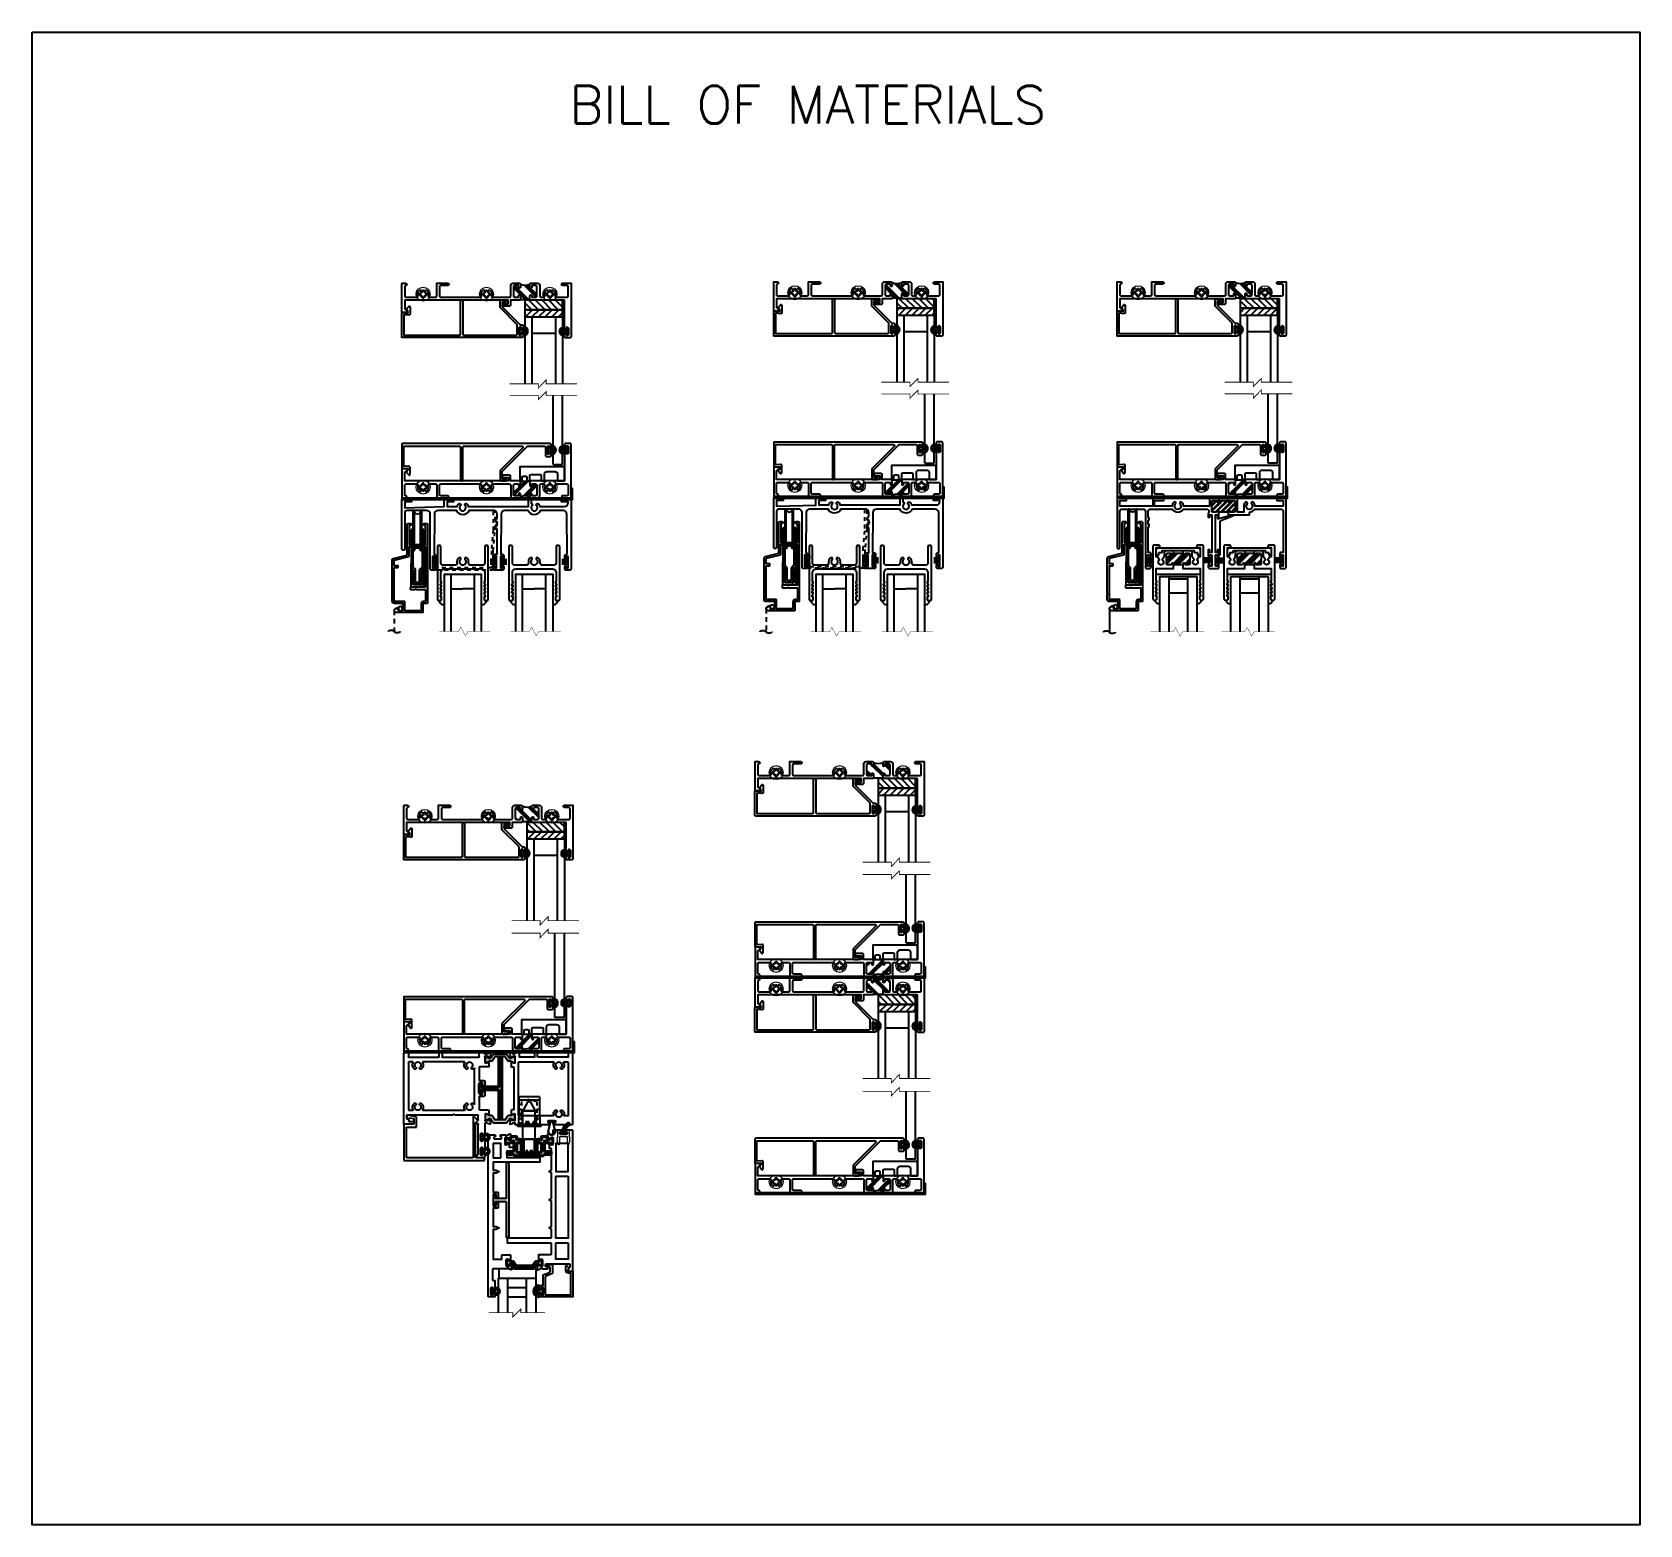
# Model space of a CAD drawing. Extents: x -87 to 44, y -173 to 76.
# Drawn here: x -13.06 to 29.74, y 36.43 to 76.18 of the extents above; entities that cross this region are included whole.
import ezdxf

# ---------------------------------------------------------------- set-up
doc = ezdxf.new("R2010")
doc.units = 0
doc.header["$MEASUREMENT"] = 0
for name, pattern in [('C', [0]), ('HIDDEN', [0.375, 0.25, -0.125]), ('HIDDEN2', [0.1875, 0.125, -0.0625]), ('PHANTOM', [2.5, 1.25, -0.25, 0.25, -0.25, 0.25, -0.25])]:
    doc.linetypes.add(name, pattern=pattern)
doc.layers.get('0').update_dxf_attribs({"linetype": 'CONTINUOUS'})
for name, color, linetype in [('Ballons', 7, 'CONTINUOUS'), ('DIM', 7, 'CONTINUOUS'), ('FRAME', 1, 'CONTINUOUS'), ('GEOMETRY', 1, 'CONTINUOUS'), ('GLASS', 7, 'CONTINUOUS'), ('HANDLE_SET', 7, 'CONTINUOUS'), ('I-Strut', 7, 'CONTINUOUS'), ('INERTIA', 7, 'CONTINUOUS'), ('MISC.', 7, 'CONTINUOUS'), ('Part', 7, 'CONTINUOUS'), ('SETTING BLOCKS', 7, 'CONTINUOUS'), ('SETTING_BLOCK', 4, 'CONTINUOUS'), ('TEXT', 7, 'CONTINUOUS'), ('VENT', 5, 'CONTINUOUS')]:
    doc.layers.add(name, color=color, linetype=linetype)
doc.layers.add('PROFILE NUMBER', color=150, linetype='CONTINUOUS', lineweight=35)
doc.styles.get("Standard").update_dxf_attribs({"font": 'simplex.shx'})

msp = doc.modelspace()

# ---------------------------------------------------------------- texts
at = {"layer": 'DIM'}
msp.add_text('BILL OF MATERIALS', height=1, dxfattribs=at).set_placement((1.24166, 73.74715))

# ---------------------------------------------------------------- blocks, each defined once
blk = doc.blocks.new('3802 45 GLASS STOP')
blk.add_lwpolyline([(3.939, -0.433, -0.399638), (3.914, -0.41, 0.400364), (3.889, -0.386, 0.414214), (3.864, -0.411), (3.864, -0.581, 0.414214), (3.889, -0.606), (3.889, -0.606, 0.399638), (3.914, -0.582, -0.399638), (3.939, -0.558, -0.414214), (3.964, -0.583), (3.964, -0.637, -0.414214), (3.933, -0.668), (-0.001, -0.668, -0.414214), (-0.011, -0.658), (-0.011, -0.01, -0.440011), (0, 0), (0.149, -0.013), (0.149, 0.04), (0.115, 0.074, -0.395486), (0.114, 0.102), (0.17, 0.165, -0.691708), (0.205, 0.152), (0.205, -0.04, -0.440011), (0.171, -0.071), (0.05, -0.061, 0.440011), (0.039, -0.071), (0.039, -0.593, 0.414214), (0.049, -0.603), (1.52, -0.603, 0.414214), (1.551, -0.572), (1.551, 0.299, -0.414214), (1.579, 0.327), (1.579, 0.327, -0.414214), (1.607, 0.299), (1.607, -0.572, 0.414214), (1.638, -0.603), (3.179, -0.603, 0.668179), (3.2, -0.55), (2.612, 0.038, -0.198912), (2.603, 0.06), (2.603, 0.296, -0.414214), (2.634, 0.327), (2.741, 0.327, -0.414214), (2.769, 0.299, -0.414214), (2.741, 0.271), (2.669, 0.271, 0.414214), (2.659, 0.261), (2.659, 0.071), (3.324, -0.594, 0.198912), (3.345, -0.603), (3.777, -0.603, 0.414214), (3.808, -0.572), (3.808, -0.355, -0.414214), (3.839, -0.324), (3.933, -0.324, -0.414214), (3.964, -0.355), (3.964, -0.408, -0.414214)], format="xyb", close=True)
blk = doc.blocks.new('3801 1 INCH GLASS STOP')
blk.add_lwpolyline([(2.741, 0.327, -0.414214), (2.769, 0.299, -0.414214), (2.741, 0.271), (2.669, 0.271, 0.414214), (2.659, 0.261), (2.659, 0.167, 0.198912), (2.668, 0.145), (3.128, -0.315, 0.198912), (3.15, -0.324), (3.183, -0.324, -0.414214), (3.214, -0.355), (3.214, -0.408, -0.414214), (3.189, -0.433, -0.399638), (3.164, -0.41, 0.400364), (3.139, -0.386, 0.414214), (3.114, -0.411), (3.114, -0.581, 0.414214), (3.139, -0.606), (3.139, -0.606, 0.399638), (3.164, -0.582, -0.399638), (3.189, -0.558, -0.414214), (3.214, -0.583), (3.214, -0.637, -0.414214), (3.183, -0.668), (-0.001, -0.668, -0.414214), (-0.011, -0.658), (-0.011, -0.01, -0.440011), (0, 0), (0.149, -0.013), (0.149, 0.04), (0.115, 0.074, -0.395486), (0.114, 0.102), (0.17, 0.165, -0.691708), (0.205, 0.152), (0.205, -0.04, -0.440011), (0.171, -0.071), (0.05, -0.061, 0.440011), (0.039, -0.071), (0.039, -0.593, 0.414214), (0.049, -0.603), (1.52, -0.603, 0.414214), (1.551, -0.572), (1.551, 0.299, -0.414214), (1.579, 0.327, -0.414214), (1.607, 0.299), (1.607, -0.572, 0.414214), (1.638, -0.603), (3.027, -0.603, 0.414214), (3.058, -0.572), (3.058, -0.337, 0.198912), (3.049, -0.315), (2.612, 0.122, -0.198912), (2.603, 0.144), (2.603, 0.296, -0.414214), (2.634, 0.327)], format="xyb", close=True)
blk = doc.blocks.new('A$C49DD109D')
at = {"color": 7}
for p, q in [((0, 0.238), (0.099, 0.265)), ((0, 0.249), (0, 0.238)), ((0.107, 0.258), (0.018, 0.224)), ((0.018, 0), (0.018, 0.224)), ((0.099, 0.265), (0.107, 0.258)), ((0.01, 0), (0.018, 0))]:
    blk.add_line(p, q, dxfattribs=at)
blk = doc.blocks.new('ROLLER')
for p, q in [((1.171, 4.413), (1.086, 4.413)), ((1.086, 4.413), (1.086, 4.257)), ((1.159, 4.398), (1.099, 4.398)), ((1.099, 4.398), (1.099, 4.298)), ((1.102, 4.394), (1.102, 4.302)), ((1.155, 4.394), (1.102, 4.394)), ((1.155, 4.394), (1.155, 4.302)), ((1.159, 4.398), (1.159, 4.298)), ((1.171, 4.413), (1.171, 4.257)), ((1.086, 4.285), (1.102, 4.302)), ((1.086, 4.031), (1.086, 4.285)), ((1.099, 4.28), (1.115, 4.297)), ((1.099, 4.031), (1.099, 4.28)), ((1.115, 4.382), (1.115, 4.297)), ((1.142, 4.382), (1.115, 4.382)), ((1.142, 4.382), (1.142, 4.297)), ((1.159, 4.28), (1.142, 4.297)), ((1.171, 4.285), (1.155, 4.302)), ((1.159, 4.031), (1.159, 4.28)), ((1.171, 4.031), (1.171, 4.285)), ((1.08, 4.078), (1.08, 4.039)), ((1.08, 4.078), (1.086, 4.078)), ((1.086, 4.094), (1.086, 4.125)), ((1.099, 4.091), (1.099, 4.125)), ((1.1, 4.172), (1.1, 3.906)), ((1.108, 4.172), (1.1, 4.172)), ((1.108, 4.172), (1.108, 3.906)), ((1.15, 4.172), (1.15, 3.906)), ((1.157, 4.172), (1.15, 4.172)), ((1.157, 4.172), (1.157, 3.906)), ((1.159, 4.091), (1.159, 4.125)), ((1.171, 4.091), (1.171, 4.125)), ((1.177, 4.078), (1.171, 4.078)), ((1.177, 4.078), (1.177, 4.039)), ((1.086, 4.039), (1.08, 4.039)), ((1.099, 4.031), (1.086, 4.031)), ((1.171, 4.031), (1.159, 4.031)), ((1.177, 4.039), (1.171, 4.039)), ((1.108, 3.906), (1.1, 3.906)), ((1.157, 3.906), (1.15, 3.906))]:
    blk.add_line(p, q)
for centre, start, end in [((1.129, 4.172), 180, 360), ((1.129, 3.906), 0, 180)]:
    blk.add_arc(centre, 0.021, start, end)
blk = doc.blocks.new('3000 SCREEN WITH ROLLER')
blk.add_line((-0.499, 2.488), (-0.592, 2.522))
for points in [[(0.205, 0.298), (0.169, 0.298, 0.414214), (0.159, 0.288), (0.159, 0.273, 0.414214), (0.184, 0.248), (0.205, 0.248), (0.215, 0.258), (0.225, 0.248), (0.24, 0.248, 0.414214), (0.265, 0.273), (0.265, 0.824, 0.213422), (0.261, 0.831, -0.447214), (0.261, 0.839, 0.213422), (0.265, 0.846), (0.265, 1.388, 0.213422), (0.261, 1.395, -0.447214), (0.261, 1.403, 0.213422), (0.265, 1.41), (0.265, 1.966, 0.213422), (0.261, 1.974, -0.447214), (0.261, 1.981, 0.213422), (0.265, 1.989), (0.265, 2.368, 0.414214), (0.255, 2.378), (0.155, 2.378, -0.414214), (0.145, 2.388), (0.145, 2.613, 0.414214), (0.135, 2.623), (-0.562, 2.623, 0.414214), (-0.617, 2.568, 0.414214), (-0.562, 2.513), (-0.522, 2.513, 0.414214), (-0.512, 2.523), (-0.512, 2.563, -0.414214), (-0.502, 2.573), (-0.396, 2.573, -0.414214), (-0.386, 2.563), (-0.386, 2.388, -0.414214), (-0.396, 2.378), (-0.583, 2.378), (-0.598, 2.363), (-0.613, 2.378, 0.414214), (-0.673, 2.318), (-0.673, 2.18, 0.213422), (-0.67, 2.173, -0.447214), (-0.67, 2.165, 0.213422), (-0.673, 2.158), (-0.673, 1.41, 0.213422), (-0.67, 1.403, -0.447214), (-0.67, 1.395, 0.213422), (-0.673, 1.388), (-0.673, 1.229, 0.34382), (-0.635, 1.181), (-0.283, 1.092, -0.34382), (-0.275, 1.082), (-0.275, 0.273, 0.414214), (-0.25, 0.248), (-0.235, 0.248), (-0.225, 0.258), (-0.215, 0.248), (-0.194, 0.248, 0.414214), (-0.169, 0.273), (-0.169, 0.288, 0.414214), (-0.179, 0.298), (-0.215, 0.298, -0.414214), (-0.225, 0.308), (-0.225, 0.8, -0.414214), (-0.215, 0.81), (0.215, 0.81), (0.215, 0.308, -0.414214)], [(0.2, 0.86, 0.414214), (0.21, 0.87), (0.21, 1.935, 0.414214), (0.2, 1.945), (0.101, 1.945), (0.082, 1.926), (0.063, 1.945), (-0.149, 1.945), (-0.168, 1.926), (-0.187, 1.945, -0.198912), (-0.19, 1.952), (-0.19, 2, -0.414214), (-0.18, 2.01), (-0.058, 2.01), (-0.043, 1.995), (-0.028, 2.01), (0.205, 2.01, 0.414214), (0.215, 2.02), (0.215, 2.318, 0.414214), (0.205, 2.328), (0.155, 2.328, -0.414214), (0.095, 2.388), (0.095, 2.563, 0.414214), (0.085, 2.573), (-0.326, 2.573, 0.414214), (-0.336, 2.563), (-0.336, 2.338, -0.414214), (-0.346, 2.328), (-0.608, 2.328, 0.414214), (-0.618, 2.318), (-0.618, 1.434, 0.414214), (-0.608, 1.424), (-0.526, 1.424, -0.414214), (-0.516, 1.414), (-0.516, 1.384, -0.414214), (-0.526, 1.374), (-0.608, 1.374, 0.414214), (-0.618, 1.364), (-0.618, 1.236, 0.34382), (-0.611, 1.226), (-0.233, 1.131, -0.34382), (-0.225, 1.121), (-0.225, 0.87, 0.414214), (-0.215, 0.86), (-0.19, 0.86), (-0.168, 0.882), (-0.146, 0.86), (0.06, 0.86), (0.082, 0.882), (0.104, 0.86)]]:
    blk.add_lwpolyline(points, format="xyb", close=True)
blk.add_circle((-0.455, 2.519), 0.0535)
at = {"xscale": 4, "yscale": 4, "zscale": 4}
blk.add_blockref('ROLLER', (-4.515, -15.709), dxfattribs=at)
blk = doc.blocks.new('A$C3BF656AD')
at = {"layer": 'SETTING BLOCKS'}
h = blk.add_hatch(dxfattribs=at)
h.set_pattern_fill('ANSI31', color=256, scale=0.25, angle=90, style=0)
h.set_pattern_definition([(135, (0.820812, -8.054306), (-0.02209709, -0.02209709), [])])
h.paths.add_polyline_path([(0, 0.063), (0.25, 0.063), (0.25, 0.11), (0, 0.11)])
h = blk.add_hatch(dxfattribs=at)
h.set_pattern_fill('ANSI31', color=256, scale=0.25, style=0)
h.set_pattern_definition([(45, (-2.098375, -8.085556), (-0.02209709, 0.02209709), [])])
h.paths.add_polyline_path([(0, 0), (0.25, 0), (0.25, 0.063), (0, 0.063)])
for points in [[(0, 0.063), (0, 0.11), (0.25, 0.11), (0.25, 0.063)], [(0, 0), (0, 0.063), (0.25, 0.063), (0.25, 0)]]:
    blk.add_lwpolyline(points, close=True, dxfattribs=at)
blk = doc.blocks.new('dfasdf')
at = {"color": 7, "linetype": 'Continuous', "lineweight": 15}
for p, q in [((54.623, 25.679), (54.62, 25.686)), ((54.623, 25.679), (54.623, 25.649)), ((54.657, 25.649), (54.657, 25.679)), ((54.537, 25.56), (54.531, 25.557)), ((54.568, 25.594), (54.537, 25.594)), ((54.537, 25.56), (54.568, 25.56)), ((54.568, 25.594), (54.567, 25.599)), ((54.568, 25.56), (54.567, 25.555)), ((54.607, 25.61), (54.568, 25.594)), ((54.568, 25.56), (54.607, 25.544)), ((54.607, 25.61), (54.601, 25.615)), ((54.607, 25.544), (54.601, 25.539)), ((54.623, 25.649), (54.607, 25.61)), ((54.607, 25.544), (54.623, 25.505)), ((54.623, 25.649), (54.617, 25.65)), ((54.623, 25.505), (54.617, 25.504)), ((54.623, 25.505), (54.623, 25.475)), ((54.657, 25.649), (54.662, 25.65)), ((54.673, 25.61), (54.657, 25.649)), ((54.657, 25.505), (54.673, 25.544)), ((54.657, 25.505), (54.662, 25.504)), ((54.657, 25.475), (54.657, 25.505)), ((54.657, 25.475), (54.659, 25.468)), ((54.673, 25.61), (54.678, 25.615)), ((54.711, 25.594), (54.673, 25.61)), ((54.673, 25.544), (54.711, 25.56)), ((54.673, 25.544), (54.678, 25.539)), ((54.711, 25.594), (54.712, 25.599)), ((54.742, 25.594), (54.711, 25.594)), ((54.711, 25.56), (54.712, 25.555)), ((54.711, 25.56), (54.742, 25.56)), ((54.742, 25.594), (54.748, 25.597))]:
    blk.add_line(p, q, dxfattribs=at)
at = {"color": 7, "linetype": 'Continuous', "lineweight": 15, "flags": 128}
for points in [[(54.657, 25.679), (54.658, 25.683), (54.659, 25.686)], [(54.537, 25.594), (54.534, 25.595), (54.531, 25.597)], [(54.623, 25.475), (54.621, 25.471), (54.62, 25.468)], [(54.742, 25.56), (54.745, 25.559), (54.748, 25.557)]]:
    blk.add_lwpolyline(points, dxfattribs=at)
at = {"color": 7, "linetype": 'Continuous', "lineweight": 15}
blk.add_circle((54.64, 25.577), 0.186, dxfattribs=at)
for centre, radius, start, end in [((55.559, 25.592), 0.944, 174.331, 176.507), ((54.64, 25.577), 0.11, 79.7812, 100.2188), ((54.64, 25.577), 0.104, 80.5333, 99.4667), ((53.72, 25.592), 0.944, 3.493, 5.669), ((54.64, 25.577), 0.11, 169.7812, 190.2188), ((54.624, 24.657), 0.944, 93.493, 95.669), ((54.624, 26.497), 0.944, 264.331, 266.507), ((54.64, 25.577), 0.104, 170.5333, 189.4667), ((55.074, 24.524), 1.189, 113.4354, 115.2717), ((55.074, 26.63), 1.189, 244.7283, 246.5646), ((55.692, 25.142), 1.189, 154.7283, 156.5646), ((55.692, 26.012), 1.189, 203.4354, 205.2717), ((55.559, 25.562), 0.944, 183.493, 185.669), ((54.64, 25.577), 0.11, 259.7812, 280.2188), ((54.64, 25.577), 0.104, 260.5333, 279.4667), ((53.72, 25.562), 0.944, 354.331, 356.507), ((53.587, 25.142), 1.189, 23.4354, 25.2717), ((53.587, 26.012), 1.189, 334.7283, 336.5646), ((54.205, 24.524), 1.189, 64.7283, 66.5646), ((54.205, 26.63), 1.189, 293.4354, 295.2717), ((54.655, 24.657), 0.944, 84.331, 86.507), ((54.655, 26.497), 0.944, 273.493, 275.669), ((54.64, 25.577), 0.104, 350.5333, 9.4667), ((54.64, 25.577), 0.11, 349.7812, 10.2188)]:
    blk.add_arc(centre, radius, start, end, dxfattribs=at)
blk = doc.blocks.new('RALE-SREADER')
at = {"layer": 'GEOMETRY', "color": 1}
blk.add_lwpolyline([(0.135, -0.08), (0.07, -0.08, 0.414214), (0.06, -0.09), (0.06, -0.133, -0.414214), (0.05, -0.143), (0.01, -0.143, -0.414214), (0, -0.133), (0, 0, -0.414214), (0.05, 0.05), (1.116, 0.05, -0.414214), (1.166, 0), (1.166, -0.133, -0.414214), (1.156, -0.143), (1.116, -0.143, -0.414214), (1.106, -0.133), (1.106, -0.09, 0.414214), (1.096, -0.08), (1.031, -0.08, -0.414214), (1.021, -0.07), (1.021, -0.035, 0.414214), (1.011, -0.025), (0.155, -0.025, 0.414214), (0.145, -0.035), (0.145, -0.07, -0.414214)], format="xyb", close=True, dxfattribs=at)
blk = doc.blocks.new('3075 TOP RAIL')
h = blk.add_hatch()
h.set_pattern_fill('ANSI34', scale=0.3, style=0)
h.set_pattern_definition([(45, (-1.25166, -5.8604), (-0.159099, 0.159099), []), (45, (-1.19863, -5.8604), (-0.159099, 0.159099), []), (45, (-1.1456, -5.8604), (-0.159099, 0.159099), []), (45, (-1.09256, -5.8604), (-0.159099, 0.159099), [])])
h.paths.add_polyline_path([(-0.125, 0.312), (-0.125, 0.286, -0.414214), (-0.149, 0.262), (-0.151, 0.262, -0.414214), (-0.175, 0.286), (-0.175, 0.287, 0.414214), (-0.2, 0.312), (-0.282, 0.312, 0.414214), (-0.313, 0.281), (-0.313, 0.031, 0.414214), (-0.282, 0), (-0.2, 0, 0.414214), (-0.175, 0.025, -0.414214), (-0.15, 0.05), (-0.149, 0.05, -0.414214), (-0.125, 0.026), (-0.125, 0), (0.125, 0), (0.125, 0.026, -0.414214), (0.149, 0.05), (0.15, 0.05, -0.414214), (0.175, 0.025, 0.414214), (0.2, 0), (0.282, 0, 0.414214), (0.313, 0.031), (0.313, 0.281, 0.414214), (0.282, 0.312), (0.2, 0.312, 0.414214), (0.175, 0.287), (0.175, 0.286, -0.414214), (0.151, 0.262), (0.149, 0.262, -0.414214), (0.125, 0.286), (0.125, 0.312)])
at = {"color": 7}
for p, q in [((-0.125, 0.312), (0.125, 0.312)), ((0.125, 0), (-0.125, 0))]:
    blk.add_line(p, q, dxfattribs=at)
for points in [[(-0.149, 0.05), (-0.15, 0.05, 0.414214), (-0.175, 0.025, -0.414214), (-0.2, 0), (-0.282, 0, -0.414214), (-0.313, 0.031), (-0.313, 0.281, -0.414214), (-0.282, 0.312), (-0.2, 0.312, -0.414214), (-0.175, 0.287), (-0.175, 0.286, 0.414214), (-0.151, 0.262), (-0.149, 0.262, 0.414214), (-0.125, 0.286), (-0.125, 0.343), (-0.126, 0.374), (-0.156, 0.374), (-0.313, 0.374, 0.414214), (-0.375, 0.312), (-0.375, 0.214), (-0.425, 0.129, -3.732051), (-0.494, 0.129), (-0.543, 0.214), (-0.583, 0.214), (-0.583, 0.461), (-0.519, 0.461, 0.414214), (-0.49, 0.49), (-0.49, 0.492, 0.414214), (-0.521, 0.523), (-0.646, 0.523, 0.414214), (-0.677, 0.492), (-0.677, -0.906, 0.414214), (-0.646, -0.937), (-0.596, -0.937, 0.414214), (-0.565, -0.906), (-0.565, -0.837), (-0.595, -0.837), (-0.595, -0.817), (-0.565, -0.757), (-0.565, -0.737), (-0.595, -0.737), (-0.595, -0.717), (-0.565, -0.657), (-0.565, -0.637), (-0.595, -0.637), (-0.595, -0.617), (-0.565, -0.557), (-0.565, -0.537), (-0.595, -0.537), (-0.595, -0.517), (-0.565, -0.457), (-0.565, -0.437), (-0.583, -0.437), (-0.583, -0.094), (-0.125, -0.094), (-0.125, 0.026, 0.414214)], [(0.583, -0.437), (0.565, -0.437), (0.565, -0.457), (0.595, -0.517), (0.595, -0.537), (0.565, -0.537), (0.565, -0.557), (0.595, -0.617), (0.595, -0.637), (0.565, -0.637), (0.565, -0.657), (0.595, -0.717), (0.595, -0.737), (0.565, -0.737), (0.565, -0.757), (0.595, -0.817), (0.595, -0.837), (0.565, -0.837), (0.565, -0.906, 0.414214), (0.596, -0.937), (0.646, -0.937, 0.414214), (0.677, -0.906), (0.677, 0.492, 0.414214), (0.646, 0.523), (0.521, 0.523, 0.414214), (0.49, 0.492), (0.49, 0.49, 0.414214), (0.519, 0.461), (0.583, 0.461), (0.583, 0.214), (0.543, 0.214), (0.493, 0.129, -3.732051), (0.425, 0.129), (0.375, 0.214), (0.375, 0.312, 0.414214), (0.313, 0.374), (0.156, 0.374), (0.127, 0.374), (0.125, 0.343), (0.125, 0.286, 0.414214), (0.149, 0.262), (0.151, 0.262, 0.414214), (0.175, 0.286), (0.175, 0.287, -0.414214), (0.2, 0.312), (0.282, 0.312, -0.414214), (0.313, 0.281), (0.313, 0.031, -0.414214), (0.282, 0), (0.2, 0, -0.414214), (0.175, 0.025, 0.414214), (0.15, 0.05), (0.149, 0.05, 0.414214), (0.125, 0.026), (0.125, -0.094), (0.583, -0.094)]]:
    blk.add_lwpolyline(points, format="xyb", close=True)
blk.add_blockref('RALE-SREADER', (-0.583, 0.399))
blk = doc.blocks.new('5 POINT SEAL')
at = {"color": 7}
for p, q in [((-1.292, -6.081), (-1.458, -6.081)), ((-1.292, -6.111), (-1.458, -6.111)), ((-1.292, -6.141), (-1.458, -6.141)), ((-1.292, -6.171), (-1.458, -6.171)), ((-1.292, -6.201), (-1.458, -6.201))]:
    blk.add_line(p, q, dxfattribs=at)
blk = doc.blocks.new('*U101')
at = {"layer": 'PROFILE NUMBER', "color": 5}
for p, q in [((-0.016, 0.092), (-0.013, 0.083)), ((-0.013, 0.083), (0.013, 0.083)), ((0.013, 0.083), (0.016, 0.092))]:
    blk.add_line(p, q, dxfattribs=at)
blk.add_lwpolyline([(-0.043, 0.091), (-0.043, 0.034), (-0.09, 0.034), (-0.09, 0), (0.09, 0), (0.09, 0.034), (0.043, 0.034), (0.043, 0.091)], dxfattribs=at)
for centre, start, end in [((-0.073, 0.071), 19.8289, 61.175), ((0.073, 0.071), 118.7633, 160.1945)]:
    blk.add_arc(centre, 0.06, start, end, dxfattribs=at)
blk.add_ellipse((0, 0.152), major_axis=(-0.0958, 0), ratio=0.712114, start_param=2.033109, end_param=7.391692, dxfattribs=at)
blk.add_open_spline([(0.044, 0.124), (0.053, 0.129), (0.059, 0.135), (0.069, 0.15), (0.068, 0.157), (0.049, 0.179), (0.027, 0.189), (-0.021, 0.191), (-0.045, 0.181), (-0.067, 0.16), (-0.068, 0.152), (-0.061, 0.137), (-0.054, 0.129), (-0.044, 0.124)], degree=3, knots=[2.2211, 2.2211, 2.2211, 2.2211, 2.727733, 2.727733, 3.7005, 3.7005, 4.673268, 4.673268, 5.646035, 5.646035, 6.618803, 6.618803, 7.203997, 7.203997, 7.203997, 7.203997], dxfattribs=at)
blk = doc.blocks.new('3809 BLOCK FRAME')
h = blk.add_hatch()
h.set_pattern_fill('PLAST', color=256, angle=45, style=0)
h.set_pattern_definition([(45, (-4.25098, -6.643), (-0.176777, 0.176777), []), (45, (-4.27308, -6.6209), (-0.176777, 0.176777), []), (45, (-4.29517, -6.5988), (-0.176777, 0.176777), [])])
edge = h.paths.add_edge_path()
edge.add_arc((-0.937, 0.093), 0.031, 270, 360, ccw=False)
edge.add_line((-0.937, 0.062), (-1.033, 0.062))
edge.add_arc((-1.033, 0.072), 0.01, 180, 270, ccw=False)
edge.add_line((-1.043, 0.072), (-1.043, 0.103))
edge.add_arc((-1.068, 0.103), 0.025, 360, 450)
edge.add_arc((-1.068, 0.103), 0.025, 90, 180)
edge.add_line((-1.093, 0.103), (-1.093, 0.031))
edge.add_arc((-1.218, -0.221), 0.281, 63.5092, 116.4908)
edge.add_line((-1.344, 0.031), (-1.344, 0.103))
edge.add_arc((-1.369, 0.103), 0.025, 0, 90)
edge.add_arc((-1.369, 0.103), 0.025, 90, 180)
edge.add_line((-1.394, 0.103), (-1.394, 0.072))
edge.add_arc((-1.404, 0.072), 0.01, 270, 360, ccw=False)
edge.add_line((-1.404, 0.062), (-1.5, 0.062))
edge.add_arc((-1.5, 0.093), 0.031, 180, 270, ccw=False)
edge.add_line((-1.531, 0.093), (-1.531, 0.343))
edge.add_arc((-1.5, 0.343), 0.031, 90, 180, ccw=False)
edge.add_line((-1.5, 0.374), (-1.404, 0.374))
edge.add_arc((-1.404, 0.364), 0.01, 0, 90, ccw=False)
edge.add_line((-1.394, 0.364), (-1.394, 0.333))
edge.add_arc((-1.369, 0.333), 0.025, 180, 270)
edge.add_arc((-1.369, 0.333), 0.025, 270, 360)
edge.add_line((-1.344, 0.333), (-1.344, 0.439))
edge.add_line((-1.344, 0.439), (-1.093, 0.439))
edge.add_line((-1.093, 0.439), (-1.093, 0.333))
edge.add_arc((-1.068, 0.333), 0.025, 180, 270)
edge.add_arc((-1.068, 0.333), 0.025, 270, 360)
edge.add_line((-1.043, 0.333), (-1.043, 0.364))
edge.add_arc((-1.033, 0.364), 0.01, 90, 180, ccw=False)
edge.add_line((-1.033, 0.374), (-0.937, 0.374))
edge.add_arc((-0.937, 0.343), 0.031, 0, 90, ccw=False)
edge.add_line((-0.906, 0.343), (-0.906, 0.093))
blk.add_line((-1.093, 0.439), (-1.344, 0.439))
for points in [[(-1.093, 0.439), (-1.093, 0.333, 0.414214), (-1.068, 0.308, 0.414214), (-1.043, 0.333), (-1.043, 0.364, -0.414214), (-1.033, 0.374), (-0.937, 0.374, -0.414214), (-0.906, 0.343), (-0.906, 0.093, -0.414214), (-0.937, 0.062), (-1.033, 0.062, -0.414214), (-1.043, 0.072), (-1.043, 0.103, 0.414214), (-1.068, 0.128), (-1.068, 0.128, 0.414214), (-1.093, 0.103), (-1.093, 0.031, 0.414214), (-1.062, 0), (-0.893, 0, 0.414214), (-0.831, 0.062), (-0.831, 0.343, -0.414214), (-0.8, 0.374), (-0.729, 0.374, -0.5024), (-0.699, 0.334, 0.280293), (-0.661, 0.19, 0.498955), (-0.613, 0.198), (-0.613, 0.198, 0.334263), (-0.618, 0.235, -2.470836), (-0.506, 0.235, 0.334263), (-0.511, 0.198, 0.498955), (-0.463, 0.19, 0.280293), (-0.425, 0.334, -0.5024), (-0.395, 0.374), (-0.106, 0.374, -0.414214), (-0.075, 0.343), (-0.075, 0.093, -0.414214), (-0.106, 0.062), (-0.219, 0.062, 0.414214), (-0.25, 0.031, 0.414214), (-0.219, 0), (0, 0), (0, 1.423, 0.414214), (-0.031, 1.454), (-0.144, 1.454, 0.414214), (-0.175, 1.423), (-0.175, 1.371, 0.414214), (-0.15, 1.346), (-0.15, 1.346, 0.399638), (-0.125, 1.37, -0.399638), (-0.1, 1.394), (-0.1, 1.394, -0.414214), (-0.075, 1.369), (-0.075, 1.199, -0.414214), (-0.1, 1.174), (-0.1, 1.174, -0.399638), (-0.125, 1.198, 0.399638), (-0.15, 1.221, 0.414214), (-0.175, 1.196), (-0.175, 0.464, -0.414214), (-0.185, 0.454), (-1.078, 0.454), (-1.093, 0.439)], [(-1.344, 0.439), (-1.344, 0.439), (-1.359, 0.454), (-1.612, 0.454), (-1.612, 0.579, 0.414214), (-1.643, 0.61), (-1.799, 0.61, 0.414214), (-1.83, 0.579, 0.414214), (-1.799, 0.548), (-1.674, 0.548), (-1.674, 0.454), (-4.425, 0.454), (-4.425, 0.678, -0.198912), (-4.422, 0.685), (-4.343, 0.764, 0.668179), (-4.35, 0.781), (-4.49, 0.781, 0.414214), (-4.5, 0.771), (-4.5, 0.01, 0.414214), (-4.49, 0), (-4.406, 0, 0.414214), (-4.375, 0.031, 0.358249), (-4.4, 0.061, -0.358249), (-4.425, 0.092), (-4.425, 0.343, -0.414214), (-4.394, 0.374), (-4.105, 0.374, -0.5024), (-4.075, 0.334, 0.280293), (-4.037, 0.19, 0.498955), (-3.989, 0.198, 0.334263), (-3.994, 0.235, -2.470836), (-3.882, 0.235, 0.334263), (-3.887, 0.198, 0.498955), (-3.839, 0.19, 0.280293), (-3.801, 0.334, -0.5024), (-3.771, 0.374), (-3.606, 0.374, -0.414214), (-3.575, 0.343), (-3.575, 0), (-3.281, 0, 0.414214), (-3.25, 0.031, 0.414214), (-3.281, 0.062), (-3.469, 0.062, -0.414214), (-3.5, 0.093), (-3.5, 0.343, -0.414214), (-3.469, 0.374), (-2.417, 0.374, -0.5024), (-2.387, 0.334, 0.280293), (-2.349, 0.19, 0.498955), (-2.301, 0.198, 0.334263), (-2.306, 0.235, -2.470836), (-2.194, 0.235, 0.334263), (-2.199, 0.198, 0.498955), (-2.151, 0.19, 0.280293), (-2.113, 0.334, -0.5024), (-2.083, 0.374), (-1.637, 0.374, -0.414214), (-1.606, 0.343), (-1.606, 0.062, 0.414214), (-1.544, 0), (-1.375, 0, 0.414214), (-1.344, 0.031), (-1.344, 0.103, 0.414214), (-1.369, 0.128, 0.414214), (-1.394, 0.103), (-1.394, 0.072, -0.414214), (-1.404, 0.062), (-1.5, 0.062, -0.414214), (-1.531, 0.093), (-1.531, 0.343, -0.414214), (-1.5, 0.374), (-1.404, 0.374, -0.414214), (-1.394, 0.364), (-1.394, 0.333, 0.414214), (-1.369, 0.308, 0.414214), (-1.344, 0.333), (-1.344, 0.439)]]:
    blk.add_lwpolyline(points, format="xyb")
blk.add_arc((-1.218, -0.221), 0.281, 63.5092, 116.4908)
blk = doc.blocks.new('FGSFG FG')
at = {"layer": 'HANDLE_SET', "color": 7}
for p, q in [((-67.662, 44.749), (-67.662, 43.999)), ((-67.332, 44.749), (-67.332, 43.999)), ((-67.528, 43.749), (-67.662, 43.999)), ((-67.332, 43.999), (-67.662, 43.999)), ((-67.466, 43.749), (-67.528, 43.749)), ((-67.466, 43.749), (-67.332, 43.999))]:
    blk.add_line(p, q, dxfattribs=at)
at = {"layer": 'INERTIA', "color": 7}
for p, q in [((-67.781, 45.097), (-67.532, 45.097)), ((-67.725, 44.749), (-67.725, 45.097)), ((-67.635, 44.749), (-67.635, 45.097)), ((-67.532, 45.097), (-67.5, 45.156)), ((-67.5, 45.156), (-67.438, 45.038)), ((-67.438, 45.038), (-67.407, 45.097)), ((-67.407, 45.097), (-67.159, 45.097)), ((-67.315, 44.749), (-67.315, 45.097)), ((-67.27, 44.749), (-67.27, 45.097)), ((-67.725, 44.749), (-67.27, 44.749))]:
    blk.add_line(p, q, dxfattribs=at)
blk = doc.blocks.new('25058 BOM')
for p, q in [((683.075, 59.611), (683.075, 59.599)), ((683.078, 59.365), (683.129, 59.569)), ((683.082, 59.611), (683.082, 59.599)), ((683.084, 59.363), (683.136, 59.567)), ((683.085, 59.621), (683.129, 59.621)), ((683.085, 59.614), (683.132, 59.614)), ((683.085, 59.596), (683.115, 59.596)), ((683.085, 59.589), (683.115, 59.589)), ((683.113, 59.596), (683.255, 59.596)), ((683.135, 59.627), (683.129, 59.621)), ((683.139, 59.621), (683.132, 59.614)), ((683.205, 59.627), (683.135, 59.627)), ((683.139, 59.621), (683.255, 59.621)), ((683.142, 59.621), (683.142, 59.614)), ((683.142, 59.614), (683.255, 59.614)), ((683.255, 59.363), (683.203, 59.567)), ((683.205, 59.627), (683.205, 59.621)), ((683.262, 59.365), (683.21, 59.569)), ((683.225, 59.589), (683.255, 59.589)), ((683.258, 59.599), (683.258, 59.611)), ((683.265, 59.599), (683.265, 59.611))]:
    blk.add_line(p, q)
for centre, radius, start, end in [((683.085, 59.611), 0.01, 90, 180), ((683.085, 59.599), 0.01, 180, 270), ((683.085, 59.611), 0.003, 90, 180), ((683.085, 59.599), 0.003, 180, 270), ((683.113, 59.573), 0.0235, 345.8182, 90), ((683.113, 59.573), 0.0165, 345.8182, 90), ((683.226, 59.573), 0.0235, 90, 194.1818), ((683.226, 59.573), 0.0165, 90, 194.1818), ((683.255, 59.611), 0.01, 0, 90), ((683.255, 59.611), 0.003, 0, 90), ((683.255, 59.599), 0.01, 270, 0), ((683.255, 59.599), 0.003, 270, 0), ((683.17, 59.341), 0.095, 165.8182, 14.1818), ((683.17, 59.341), 0.088, 165.8182, 14.1818)]:
    blk.add_arc(centre, radius, start, end)
blk = doc.blocks.new('FADFADFFA DF')
h = blk.add_hatch()
h.set_pattern_fill('BRASS', color=256)
h.paths.add_polyline_path([(-67.26, 44.31), (-67.735, 44.31), (-67.718, 44.255), (-67.276, 44.255)])
h.paths.add_polyline_path([(-67.735, 44.31), (-67.81, 44.31), (-67.81, 44.255), (-67.78, 44.255), (-67.718, 44.255)])
h.paths.add_polyline_path([(-67.185, 44.31), (-67.26, 44.31), (-67.276, 44.255), (-67.215, 44.255), (-67.185, 44.255)])
h = blk.add_hatch()
h.set_pattern_fill('BRASS', color=256)
h.paths.add_polyline_path([(-67.215, 44.255), (-67.276, 44.255), (-67.297, 44.185), (-67.297, 43.65), (-67.497, 43.595), (-67.697, 43.65), (-67.697, 44.185), (-67.718, 44.255), (-67.78, 44.255), (-67.78, 44.065), (-67.772, 44.065), (-67.772, 43.52), (-67.222, 43.52), (-67.222, 44.065), (-67.215, 44.065)])
h = blk.add_hatch()
h.set_pattern_fill('BRASS', color=256)
h.paths.add_polyline_path([(-67.276, 44.255), (-67.718, 44.255), (-67.697, 44.185), (-67.297, 44.185)])
h.paths.add_polyline_path([(-67.26, 44.31), (-67.735, 44.31), (-67.718, 44.255), (-67.276, 44.255)])
h = blk.add_hatch()
h.set_pattern_fill('BRASS', color=256)
h.paths.add_polyline_path([(-67.276, 44.255), (-67.718, 44.255), (-67.697, 44.185), (-67.297, 44.185)], flags=17)
at = {"layer": 'INERTIA', "color": 7}
for p, q in [((-67.81, 44.31), (-67.185, 44.31)), ((-67.81, 44.255), (-67.81, 44.31)), ((-67.78, 44.255), (-67.81, 44.255)), ((-67.78, 44.065), (-67.78, 44.255)), ((-67.215, 44.065), (-67.215, 44.255)), ((-67.215, 44.255), (-67.185, 44.255)), ((-67.185, 44.255), (-67.185, 44.31)), ((-67.772, 44.065), (-67.78, 44.065)), ((-67.772, 43.52), (-67.772, 44.065)), ((-67.222, 43.52), (-67.222, 44.065)), ((-67.222, 44.065), (-67.215, 44.065)), ((-67.772, 43.52), (-67.222, 43.52))]:
    blk.add_line(p, q, dxfattribs=at)
at = {"layer": 'INERTIA', "color": 7, "linetype": 'HIDDEN2', "ltscale": 0.5}
for p, q in [((-67.78, 44.255), (-67.215, 44.255)), ((-67.735, 44.31), (-67.697, 44.185)), ((-67.697, 44.185), (-67.297, 44.185)), ((-67.697, 43.65), (-67.697, 44.185)), ((-67.26, 44.31), (-67.297, 44.185)), ((-67.297, 43.65), (-67.297, 44.185)), ((-67.697, 43.65), (-67.497, 43.595)), ((-67.497, 43.595), (-67.297, 43.65))]:
    blk.add_line(p, q, dxfattribs=at)
blk = doc.blocks.new('25196')
h = blk.add_hatch(color=256)
h.dxf.hatch_style = 1
h.paths.add_polyline_path([(-0.084, 0, 0.414214), (-0.093, -0.01), (-0.093, -0.018, 0.414214), (-0.084, -0.028), (-0.04, -0.028), (-0.04, -0.058), (-0.04, -0.066, -0.10127), (-0.046, -0.097, -0.137313), (-0.152, -0.229, 1.008481), (-0.1, -0.29, 0.135242), (0.028, -0.126, 0.099129), (0.04, -0.068), (0.04, -0.058), (0.04, -0.028), (0.083, -0.028, 0.414214), (0.093, -0.018), (0.093, -0.01, 0.414214), (0.083, 0)])
h.paths.add_polyline_path([(0.017, -0.08, -0.476976), (0.032, -0.098, -0.046479), (0.024, -0.124, -0.135368), (-0.104, -0.287, -1.008549), (-0.149, -0.233, 0.145575), (-0.038, -0.09, -0.309671), (-0.024, -0.08), (-0.018, -0.08)], flags=16)
h = blk.add_hatch()
h.set_pattern_fill('HONEY', color=256, scale=0.0625)
h.set_pattern_definition([(0, (45.462435, 20.431424), (0.01171875, 0.0067658235), [0.0078125, -0.015625]), (120, (45.462435, 20.431424), (-0.01171875, 0.0067658235), [0.0078125, -0.015625]), (60, (45.462435, 20.431424), (3e-18, 0.0135316469), [-0.015625, 0.0078125])])
h.paths.add_polyline_path([(-0.149, -0.233, 1.008549), (-0.104, -0.287, 0.135368), (0.024, -0.124, 0.046479), (0.032, -0.098, 0.476976), (0.017, -0.08), (-0.018, -0.08), (-0.024, -0.08, 0.309671), (-0.038, -0.09, -0.145575)])
at = {"layer": 'Part'}
blk.add_lwpolyline([(-0.1, -0.29, 0.135242), (0.028, -0.126, 0.099129), (0.04, -0.068), (0.04, -0.058), (0.04, -0.028), (0.083, -0.028, 0.414214), (0.093, -0.018), (0.093, -0.01, 0.414214), (0.083, 0), (-0.084, 0, 0.414214), (-0.093, -0.01), (-0.093, -0.018, 0.414214), (-0.084, -0.028), (-0.04, -0.028), (-0.04, -0.058), (-0.04, -0.066, -0.10127), (-0.046, -0.097, -0.137313), (-0.152, -0.229, 1.008481)], format="xyb", close=True, dxfattribs=at)
blk.add_lwpolyline([(0.017, -0.08, -0.476392), (0.032, -0.098, -0.046479), (0.024, -0.124, -0.135368), (-0.104, -0.287, -1.008549), (-0.149, -0.233, 0.145575), (-0.038, -0.09, -0.309671), (-0.024, -0.08), (-0.018, -0.08), (0.018, -0.08)], format="xyb", dxfattribs=at)
blk = doc.blocks.new('25199')
at = {"layer": 'PROFILE NUMBER', "color": 5}
for p, q in [((-0.016, 0.092), (-0.013, 0.083)), ((-0.013, 0.083), (0.013, 0.083)), ((0.013, 0.083), (0.016, 0.092))]:
    blk.add_line(p, q, dxfattribs=at)
blk.add_lwpolyline([(-0.043, 0.091), (-0.043, 0.034), (-0.09, 0.034), (-0.09, 0), (0.09, 0), (0.09, 0.034), (0.043, 0.034), (0.043, 0.091)], dxfattribs=at)
for centre, start, end in [((-0.073, 0.071), 19.8289, 61.175), ((0.073, 0.071), 118.7633, 160.1945)]:
    blk.add_arc(centre, 0.06, start, end, dxfattribs=at)
blk.add_ellipse((0, 0.152), major_axis=(-0.0958, 0), ratio=0.712114, start_param=2.033109, end_param=7.391692, dxfattribs=at)
blk.add_open_spline([(0.044, 0.124), (0.053, 0.129), (0.059, 0.135), (0.069, 0.15), (0.068, 0.157), (0.049, 0.179), (0.027, 0.189), (-0.021, 0.191), (-0.045, 0.181), (-0.067, 0.16), (-0.068, 0.152), (-0.061, 0.137), (-0.054, 0.129), (-0.044, 0.124)], degree=3, knots=[2.2211, 2.2211, 2.2211, 2.2211, 2.727733, 2.727733, 3.7005, 3.7005, 4.673268, 4.673268, 5.646035, 5.646035, 6.618803, 6.618803, 7.203997, 7.203997, 7.203997, 7.203997], dxfattribs=at)
blk = doc.blocks.new('*U113')
at = {"layer": 'PROFILE NUMBER', "color": 5}
for p, q in [((-0.016, 0.092), (-0.013, 0.083)), ((-0.013, 0.083), (0.013, 0.083)), ((0.013, 0.083), (0.016, 0.092))]:
    blk.add_line(p, q, dxfattribs=at)
blk.add_lwpolyline([(-0.043, 0.091), (-0.043, 0.034), (-0.09, 0.034), (-0.09, 0), (0.09, 0), (0.09, 0.034), (0.043, 0.034), (0.043, 0.091)], dxfattribs=at)
for centre, start, end in [((-0.073, 0.071), 19.8289, 61.175), ((0.073, 0.071), 118.7633, 160.1945)]:
    blk.add_arc(centre, 0.06, start, end, dxfattribs=at)
blk.add_ellipse((0, 0.152), major_axis=(-0.0958, 0), ratio=0.712114, start_param=2.033109, end_param=7.391692, dxfattribs=at)
blk.add_open_spline([(0.044, 0.124), (0.053, 0.129), (0.059, 0.135), (0.069, 0.15), (0.068, 0.157), (0.049, 0.179), (0.027, 0.189), (-0.021, 0.191), (-0.045, 0.181), (-0.067, 0.16), (-0.068, 0.152), (-0.061, 0.137), (-0.054, 0.129), (-0.044, 0.124)], degree=3, knots=[2.2211, 2.2211, 2.2211, 2.2211, 2.727733, 2.727733, 3.7005, 3.7005, 4.673268, 4.673268, 5.646035, 5.646035, 6.618803, 6.618803, 7.203997, 7.203997, 7.203997, 7.203997], dxfattribs=at)
blk = doc.blocks.new('25031')
at = {"layer": 'GEOMETRY', "color": 5}
for p, q in [((-0.035, 0.042), (-0.09, 0.042)), ((-0.09, 0.042), (-0.09, 0)), ((-0.09, 0), (0.09, 0)), ((-0.035, 0.112), (-0.035, 0.042)), ((0.035, 0.042), (0.035, 0.112)), ((0.09, 0.042), (0.035, 0.042)), ((0.09, 0), (0.09, 0.042))]:
    blk.add_line(p, q, dxfattribs=at)
for centre, radius, start, end in [((-0.16, 0.126), 0.01, 165.8685, 267.1063), ((0, 0.086), 0.175, 14.1622, 165.8685), ((0, 3.29), 3.179, 267.1063, 269.3654), ((0, 0.086), 0.135, 30.4808, 149.5259), ((0, 3.29), 3.139, 267.8759, 269.9963), ((0.005, 3.056), 2.904, 269.9005, 272.1922), ((0.005, 3.056), 2.944, 270.5829, 273.0223), ((0.16, 0.126), 0.01, 273.0223, 14.1622)]:
    blk.add_arc(centre, radius, start, end, dxfattribs=at)
blk = doc.blocks.new('24889_20mmX6mm_Std_I-Strut')
at = {"layer": 'I-Strut'}
h = blk.add_hatch(color=256, dxfattribs=at)
h.dxf.hatch_style = 1
h.paths.add_polyline_path([(0.252, 0.109, -0.103471), (0.256, 0.112, -0.13774), (0.262, 0.114), (0.276, 0.114, -0.131652), (0.299, 0.108), (0.362, 0.072, 0.131652), (0.366, 0.071), (0.378, 0.071, 0.414214), (0.394, 0.087), (0.394, 0.22, 0.414214), (0.378, 0.236), (0.366, 0.236, 0.131652), (0.362, 0.235), (0.299, 0.199, -0.131652), (0.276, 0.193), (0.221, 0.193, 0.244698), (0.211, 0.188), (0.137, 0.082, -0.244698), (0.131, 0.079), (-0.131, 0.079, -0.244698), (-0.137, 0.082), (-0.211, 0.188, 0.244698), (-0.221, 0.193), (-0.276, 0.193, -0.131652), (-0.299, 0.199), (-0.323, 0.213), (-0.362, 0.235, 0.131652), (-0.366, 0.236), (-0.378, 0.236, 0.414214), (-0.394, 0.22), (-0.394, 0.087, 0.414214), (-0.378, 0.071), (-0.366, 0.071, 0.131652), (-0.362, 0.072), (-0.323, 0.094), (-0.299, 0.108, -0.131652), (-0.276, 0.114), (-0.262, 0.114, -0.244698), (-0.252, 0.109), (-0.179, 0.005, 0.244698), (-0.17, 0), (0.17, 0, 0.244698), (0.179, 0.005)])
for p, q in [((-0.394, 0.087), (-0.394, 0.22)), ((-0.378, 0.236), (-0.366, 0.236)), ((-0.366, 0.071), (-0.378, 0.071)), ((-0.362, 0.235), (-0.323, 0.213)), ((-0.323, 0.094), (-0.362, 0.072)), ((-0.323, 0.213), (-0.299, 0.199)), ((-0.299, 0.108), (-0.323, 0.094)), ((-0.276, 0.193), (-0.221, 0.193)), ((-0.262, 0.114), (-0.276, 0.114)), ((-0.179, 0.005), (-0.252, 0.109)), ((-0.211, 0.188), (-0.137, 0.082)), ((0.17, 0), (-0.17, 0)), ((-0.131, 0.079), (0.131, 0.079)), ((0.137, 0.082), (0.211, 0.188)), ((0.252, 0.109), (0.179, 0.005)), ((0.221, 0.193), (0.276, 0.193)), ((0.276, 0.114), (0.262, 0.114)), ((0.299, 0.199), (0.362, 0.235)), ((0.362, 0.072), (0.299, 0.108)), ((0.366, 0.236), (0.378, 0.236)), ((0.378, 0.071), (0.366, 0.071)), ((0.394, 0.22), (0.394, 0.087))]:
    blk.add_line(p, q, dxfattribs=at)
for centre, radius, start, end in [((-0.378, 0.22), 0.0157, 90, 180), ((-0.378, 0.087), 0.0157, 180, 270), ((-0.366, 0.228), 0.00827, 60, 90), ((-0.366, 0.079), 0.00827, 270, 300), ((-0.276, 0.24), 0.0472, 240, 270), ((-0.276, 0.067), 0.0472, 90, 120), ((-0.262, 0.102), 0.0118, 35, 90), ((-0.221, 0.181), 0.0118, 35, 90), ((-0.17, 0.012), 0.0118, 215, 270), ((-0.131, 0.087), 0.00787, 215, 270), ((0.131, 0.087), 0.00787, 270, 325), ((0.17, 0.012), 0.0118, 270, 325), ((0.221, 0.181), 0.0118, 90, 145), ((0.262, 0.102), 0.0118, 121.3703, 145), ((0.262, 0.102), 0.0118, 90, 121.3703), ((0.276, 0.24), 0.0472, 270, 300), ((0.276, 0.067), 0.0472, 60, 90), ((0.366, 0.228), 0.00827, 90, 120), ((0.366, 0.079), 0.00827, 240, 270), ((0.378, 0.22), 0.0157, 360, 90), ((0.378, 0.087), 0.0157, 270, 360)]:
    blk.add_arc(centre, radius, start, end, dxfattribs=at)
blk = doc.blocks.new('3921-1_Block_Frame_Component')
for p, q in [((-0.053, 0), (0.053, 0)), ((1.368, 0), (1.472, 0)), ((1.548, -0.02), (1.602, 0)), ((1.602, 0), (1.602, 0)), ((-0.063, -1.903), (-0.063, -0.01)), ((0.062, -0.01), (0.062, -0.115)), ((0.062, -0.26), (0.062, -1.678)), ((0.072, -0.125), (0.875, -0.125)), ((0.177, -0.25), (0.072, -0.25)), ((1.372, -0.25), (0.448, -0.25)), ((0.875, -0.125), (0.875, 0)), ((0.875, 0), (0.956, 0)), ((0.956, 0), (0.956, -0.115)), ((0.966, -0.125), (1.348, -0.125)), ((1.358, -0.115), (1.358, -0.01)), ((1.382, -1.678), (1.382, -0.26)), ((1.482, -0.01), (1.482, -0.026)), ((1.482, -0.118), (1.482, -0.27)), ((1.495, -0.089), (1.486, -0.089)), ((1.494, -0.038), (1.529, -0.038)), ((1.494, -0.282), (1.503, -0.282)), ((1.57, -0.109), (1.498, -0.089)), ((1.507, -0.392), (1.507, -1.517)), ((1.509, -0.28), (1.568, -0.244)), ((1.569, -0.382), (1.517, -0.382)), ((1.58, -0.121), (1.578, -0.117)), ((1.579, -0.251), (1.579, -0.372)), ((1.607, -0.111), (1.593, -0.125)), ((1.618, -0.012), (1.61, -0.104)), ((0.072, -1.688), (0.159, -1.688)), ((0.169, -1.678), (0.169, -1.64)), ((0.455, -1.64), (0.455, -1.678)), ((0.465, -1.688), (1.372, -1.688)), ((1.482, -1.639), (1.482, -1.791)), ((1.503, -1.627), (1.494, -1.627)), ((1.568, -1.665), (1.509, -1.629)), ((1.517, -1.527), (1.569, -1.527)), ((1.579, -1.537), (1.579, -1.658)), ((0.409, -1.913), (-0.053, -1.913)), ((0.397, -1.823), (0.397, -1.853)), ((0.587, -1.813), (0.407, -1.813)), ((0.407, -1.863), (0.409, -1.863)), ((0.434, -1.888), (0.434, -1.888)), ((0.56, -1.888), (0.56, -1.888)), ((0.584, -1.863), (0.587, -1.863)), ((0.585, -1.863), (0.587, -1.863)), ((1.077, -1.913), (0.585, -1.913)), ((0.597, -1.853), (0.597, -1.823)), ((0.597, -1.853), (0.597, -1.823)), ((1.472, -1.913), (1.127, -1.913)), ((1.482, -1.883), (1.482, -1.903)), ((1.486, -1.82), (1.495, -1.82)), ((1.529, -1.871), (1.494, -1.871)), ((1.498, -1.82), (1.57, -1.8)), ((1.602, -1.909), (1.548, -1.889)), ((1.578, -1.792), (1.58, -1.788)), ((1.593, -1.784), (1.607, -1.798)), ((1.602, -1.909), (1.602, -1.909)), ((1.61, -1.805), (1.618, -1.897))]:
    blk.add_line(p, q)
for centre, radius, start, end in [((-0.053, -0.01), 0.01, 90, 180), ((1.368, -0.01), 0.01, 90, 180), ((1.472, -0.01), 0.01, 0, 90), ((1.606, -0.011), 0.0116, 355, 110), ((0.053, -0.01), 0.01, 0, 90), ((0.072, -0.115), 0.01, 180, 270), ((0.072, -0.26), 0.01, 90, 180), ((0.312, -0.331), 0.143, 152.3963, 225.9315), ((0.177, -0.26), 0.01, 332.3963, 90), ((0.235, -0.411), 0.031, 225.9315, 332), ((0.312, -0.331), 0.081, 314.0685, 225.9315), ((0.235, -0.411), 0.0308, 331.8812, 46.1017), ((0.39, -0.411), 0.0308, 133.8983, 208.1188), ((0.39, -0.411), 0.031, 208, 314.0685), ((0.312, -0.331), 0.143, 314.0685, 27.6037), ((0.448, -0.26), 0.01, 90, 207.6037), ((0.966, -0.115), 0.01, 180, 270), ((1.348, -0.115), 0.01, 270, 0), ((1.372, -0.26), 0.01, 360, 90), ((1.486, -0.101), 0.0116, 90, 228.1897), ((1.471, -0.118), 0.0116, 0, 48.1897), ((1.494, -0.026), 0.0116, 180, 270), ((1.494, -0.27), 0.0116, 180, 270), ((1.495, -0.101), 0.0116, 75, 90), ((1.503, -0.27), 0.0116, 270, 301.4), ((1.517, -0.392), 0.01, 90, 180), ((1.529, -0.026), 0.0116, 270, 349.0957), ((1.552, -0.031), 0.0116, 110, 169.0957), ((1.572, -0.251), 0.00775, 0, 121.4), ((1.569, -0.372), 0.01, 270, 0), ((1.567, -0.12), 0.0116, 15, 75), ((1.587, -0.119), 0.00775, 195, 315), ((1.598, -0.103), 0.0116, 315, 355), ((0.072, -1.678), 0.01, 180, 270), ((0.159, -1.678), 0.01, 270, 0), ((0.312, -1.64), 0.143, 134.0685, 180), ((0.235, -1.56), 0.031, 28, 134.0685), ((0.312, -1.64), 0.081, 134.0685, 45.9315), ((0.235, -1.56), 0.031, 314.0685, 28), ((0.39, -1.56), 0.031, 152, 225.9315), ((0.39, -1.56), 0.031, 45.9315, 152), ((0.312, -1.64), 0.143, 360, 45.9315), ((0.465, -1.678), 0.01, 180, 270), ((1.372, -1.678), 0.01, 270, 0), ((1.494, -1.639), 0.0116, 90, 180), ((1.503, -1.639), 0.0116, 58.6, 90), ((1.517, -1.517), 0.01, 180, 270), ((1.572, -1.658), 0.00775, 238.6, 360), ((1.569, -1.537), 0.01, 0, 90), ((-0.053, -1.903), 0.01, 180, 270), ((0.407, -1.823), 0.01, 90, 180), ((0.407, -1.853), 0.01, 180, 270), ((0.41, -1.888), 0.0248, 359.8478, 90.3675), ((0.409, -1.888), 0.025, 270, 360), ((0.585, -1.888), 0.0248, 89.6325, 180.1522), ((0.585, -1.888), 0.025, 180, 270), ((0.587, -1.823), 0.01, 0, 90), ((0.587, -1.823), 0.01, 360, 90), ((0.587, -1.853), 0.01, 270, 0), ((0.587, -1.853), 0.01, 270, 0), ((1.102, -1.913), 0.025, 0, 180), ((1.472, -1.903), 0.01, 268, 360), ((1.486, -1.808), 0.0116, 131.8103, 270), ((1.471, -1.791), 0.0116, 311.8103, 360), ((1.494, -1.883), 0.0116, 90, 180), ((1.495, -1.808), 0.0116, 270, 285), ((1.529, -1.883), 0.0116, 10.9043, 90), ((1.552, -1.878), 0.0116, 190.9043, 250), ((1.567, -1.789), 0.0116, 285, 345), ((1.587, -1.79), 0.00775, 45, 165), ((1.606, -1.898), 0.0116, 250, 5), ((1.598, -1.806), 0.0116, 5, 45)]:
    blk.add_arc(centre, radius, start, end)
blk = doc.blocks.new('3921-2_Block_Frame_Component')
for p, q in [((-2.171, -0.02), (-2.225, 0)), ((-2.225, 0), (-2.225, 0)), ((-0.876, 0), (-0.956, 0)), ((-0.956, 0), (-0.956, -0.115)), ((-0.876, -0.115), (-0.876, 0)), ((0.053, 0), (-0.053, 0)), ((-2.241, -0.012), (-2.233, -0.104)), ((-2.229, -0.111), (-2.215, -0.125)), ((-2.202, -0.121), (-2.201, -0.117)), ((-2.202, -0.251), (-2.202, -0.372)), ((-2.193, -0.109), (-2.121, -0.089)), ((-2.192, -0.382), (-1.945, -0.382)), ((-2.132, -0.28), (-2.19, -0.244)), ((-2.117, -0.038), (-2.152, -0.038)), ((-2.117, -0.282), (-2.125, -0.282)), ((-2.118, -0.089), (-2.109, -0.089)), ((-2.105, -0.027), (-2.105, -0.027)), ((-2.07, -0.027), (-2.105, -0.027)), ((-2.105, -0.118), (-2.105, -0.27)), ((-2.07, -0.01), (-2.07, -0.027)), ((-1.955, 0), (-2.06, 0)), ((-1.945, -0.115), (-1.945, -0.01)), ((-1.945, -0.382), (-1.945, -0.735)), ((-0.966, -0.125), (-1.935, -0.125)), ((-1.82, -1.364), (-1.82, -0.423)), ((-1.552, -0.25), (-0.448, -0.25)), ((-0.072, -0.125), (-0.866, -0.125)), ((-0.177, -0.25), (-0.072, -0.25)), ((-0.062, -0.01), (-0.062, -0.115)), ((-0.062, -0.26), (-0.062, -1.537)), ((0.062, -1.9), (0.062, -0.01)), ((-2.09, -0.755), (-2.09, -0.875)), ((-1.955, -0.745), (-2.08, -0.745)), ((-2.035, -0.875), (-2.035, -0.81)), ((-2.025, -0.8), (-1.955, -0.8)), ((-1.945, -0.81), (-1.945, -1.1)), ((-2.09, -1.035), (-2.09, -1.155)), ((-2.08, -0.885), (-2.045, -0.885)), ((-2.045, -1.025), (-2.08, -1.025)), ((-2.08, -1.165), (-1.955, -1.165)), ((-2.035, -1.1), (-2.035, -1.035)), ((-1.955, -1.11), (-2.025, -1.11)), ((-1.945, -1.175), (-1.945, -1.517)), ((-2.202, -1.537), (-2.202, -1.658)), ((-1.955, -1.527), (-2.192, -1.527)), ((-2.19, -1.665), (-2.132, -1.629)), ((-2.125, -1.627), (-2.117, -1.627)), ((-2.105, -1.639), (-2.105, -1.791)), ((-1.92, -1.794), (-1.92, -1.672)), ((-1.91, -1.662), (-1.295, -1.662)), ((-0.448, -1.537), (-1.552, -1.537)), ((-1.245, -1.662), (-0.022, -1.662)), ((-0.062, -1.537), (-0.177, -1.537)), ((-0.012, -1.672), (-0.012, -1.752)), ((-2.233, -1.805), (-2.241, -1.897)), ((-2.215, -1.784), (-2.229, -1.798)), ((-2.225, -1.909), (-2.171, -1.889)), ((-2.225, -1.909), (-2.225, -1.909)), ((-2.201, -1.792), (-2.202, -1.788)), ((-2.121, -1.82), (-2.193, -1.8)), ((-2.152, -1.871), (-2.117, -1.871)), ((-2.109, -1.82), (-2.118, -1.82)), ((-2.105, -1.883), (-2.105, -1.883)), ((-2.105, -1.883), (-2.09, -1.883)), ((-2.09, -1.883), (-2.09, -2.168)), ((-1.92, -2.695), (-1.92, -1.907)), ((-1.837, -1.88), (-1.917, -1.801)), ((-1.91, -1.897), (-1.845, -1.897)), ((-0.201, -1.845), (-0.201, -1.9)), ((-0.077, -1.835), (-0.191, -1.835)), ((-0.191, -1.91), (0.053, -1.91)), ((-0.012, -1.752), (-0.067, -1.778)), ((-0.067, -1.778), (-0.067, -1.825)), ((-2.09, -2.343), (-2.09, -2.543)), ((-2.039, -2.168), (-2.039, -2.165)), ((-2.039, -2.345), (-2.039, -2.343)), ((-2.039, -2.543), (-2.039, -2.54)), ((-2.029, -2.155), (-1.999, -2.155)), ((-1.999, -2.355), (-2.029, -2.355)), ((-2.029, -2.53), (-1.999, -2.53)), ((-1.989, -2.165), (-1.989, -2.345)), ((-1.989, -2.54), (-1.989, -2.72)), ((-2.09, -2.718), (-2.09, -2.77)), ((-2.059, -2.8), (-1.885, -2.8)), ((-2.039, -2.72), (-2.039, -2.718)), ((-1.999, -2.73), (-2.029, -2.73)), ((-1.92, -2.695), (-1.92, -2.695)), ((-1.919, -2.8), (-1.92, -2.8)), ((-1.872, -2.778), (-1.92, -2.695))]:
    blk.add_line(p, q)
for centre, radius, start, end in [((-2.229, -0.011), 0.0116, 70, 185), ((-0.053, -0.01), 0.01, 90, 180), ((0.053, -0.01), 0.01, 0, 90), ((-2.221, -0.103), 0.0116, 185, 225), ((-2.21, -0.119), 0.00775, 225, 345), ((-2.194, -0.251), 0.00775, 58.6, 180), ((-2.192, -0.372), 0.01, 180, 270), ((-2.19, -0.12), 0.0116, 105, 165), ((-2.175, -0.031), 0.0116, 10.9043, 70), ((-2.152, -0.026), 0.0116, 190.9043, 270), ((-2.125, -0.27), 0.0116, 238.6, 270), ((-2.118, -0.101), 0.0116, 90, 105), ((-2.117, -0.026), 0.0116, 270, 356.9445), ((-2.117, -0.27), 0.0116, 270, 0), ((-2.109, -0.101), 0.0116, 311.8103, 90), ((-2.094, -0.118), 0.0116, 131.8103, 180), ((-2.06, -0.01), 0.01, 90, 180), ((-1.955, -0.01), 0.01, 0, 90), ((-1.935, -0.115), 0.01, 180, 270), ((-1.81, -0.423), 0.01, 37.1128, 180), ((-1.688, -0.331), 0.143, 217.1128, 225.9315), ((-1.766, -0.412), 0.031, 225.9315, 332), ((-1.688, -0.331), 0.081, 314.0685, 225.9315), ((-1.766, -0.412), 0.031, 332, 45.9315), ((-1.61, -0.412), 0.031, 134.0685, 208), ((-1.61, -0.412), 0.031, 208, 314.0685), ((-1.688, -0.331), 0.143, 314.0685, 27.694), ((-1.552, -0.26), 0.01, 90, 207.694), ((-0.966, -0.115), 0.01, 270, 0), ((-0.866, -0.115), 0.01, 180, 270), ((-0.312, -0.331), 0.143, 152.306, 225.9315), ((-0.448, -0.26), 0.01, 332.306, 90), ((-0.39, -0.412), 0.031, 225.9315, 332), ((-0.312, -0.331), 0.081, 314.0685, 225.9315), ((-0.39, -0.412), 0.031, 332, 45.9315), ((-0.235, -0.412), 0.031, 134.0685, 208), ((-0.235, -0.412), 0.031, 208, 314.0685), ((-0.312, -0.331), 0.143, 314.0685, 27.694), ((-0.177, -0.26), 0.01, 90, 207.694), ((-0.072, -0.115), 0.01, 270, 0), ((-0.072, -0.26), 0.01, 360, 89.9607), ((-2.08, -0.755), 0.01, 90, 180), ((-2.025, -0.81), 0.01, 90, 180), ((-1.955, -0.735), 0.01, 270, 0), ((-1.955, -0.81), 0.01, 0, 90), ((-2.08, -0.875), 0.01, 180, 270), ((-2.08, -1.035), 0.01, 90, 180), ((-2.08, -1.155), 0.01, 180, 270), ((-2.045, -0.875), 0.01, 270, 0), ((-2.045, -1.035), 0.01, 0, 90), ((-2.025, -1.1), 0.01, 180, 270), ((-1.955, -1.1), 0.01, 270, 0), ((-1.955, -1.175), 0.01, 359.9948, 90), ((-2.192, -1.537), 0.01, 90, 180), ((-2.194, -1.658), 0.00775, 180, 301.4), ((-2.125, -1.639), 0.0116, 90, 121.4), ((-2.117, -1.639), 0.0116, 360, 90), ((-1.955, -1.517), 0.01, 270, 0), ((-1.91, -1.672), 0.01, 90, 180), ((-1.81, -1.364), 0.01, 180, 322.8872), ((-1.688, -1.456), 0.143, 134.0685, 142.8872), ((-1.766, -1.376), 0.031, 28, 134.0685), ((-1.688, -1.456), 0.081, 134.0685, 45.9315), ((-1.766, -1.376), 0.031, 314.0685, 28), ((-1.61, -1.376), 0.031, 152, 225.9315), ((-1.61, -1.376), 0.031, 45.9315, 152), ((-1.688, -1.456), 0.143, 332.306, 45.9315), ((-1.552, -1.527), 0.01, 152.306, 270), ((-1.27, -1.662), 0.025, 360, 180), ((-0.312, -1.456), 0.143, 134.0685, 207.694), ((-0.448, -1.527), 0.01, 270, 27.694), ((-0.39, -1.376), 0.031, 28, 134.0685), ((-0.312, -1.456), 0.081, 134.0685, 45.9315), ((-0.39, -1.376), 0.031, 314.0685, 28), ((-0.235, -1.376), 0.031, 152, 225.9315), ((-0.235, -1.376), 0.031, 45.9315, 152), ((-0.312, -1.456), 0.143, 332.306, 45.9315), ((-0.177, -1.527), 0.01, 152.306, 270), ((-0.022, -1.672), 0.01, 0, 90), ((-2.229, -1.898), 0.0116, 175, 290), ((-2.221, -1.806), 0.0116, 135, 175), ((-2.21, -1.79), 0.00775, 15, 135), ((-2.19, -1.789), 0.0116, 195, 255), ((-2.175, -1.878), 0.0116, 290, 349.0957), ((-2.152, -1.883), 0.0116, 90, 169.0957), ((-2.118, -1.808), 0.0116, 255, 270), ((-2.117, -1.883), 0.0116, 360, 90), ((-2.109, -1.808), 0.0116, 270, 48.1897), ((-2.094, -1.791), 0.0116, 180, 228.1897), ((-1.91, -1.794), 0.01, 180, 225), ((-1.91, -1.907), 0.01, 90, 180), ((-1.845, -1.887), 0.01, 270, 45), ((-0.191, -1.845), 0.01, 90, 180), ((-0.191, -1.9), 0.01, 180, 270), ((-0.077, -1.825), 0.01, 270, 0), ((0.053, -1.9), 0.01, 270, 0), ((-2.064, -2.168), 0.025, 181.355, 0), ((-2.064, -2.343), 0.025, 0, 180), ((-2.064, -2.543), 0.025, 180, 0), ((-2.029, -2.165), 0.01, 90, 180), ((-2.029, -2.345), 0.01, 180, 270), ((-2.029, -2.54), 0.01, 90, 180), ((-1.999, -2.165), 0.01, 0, 90), ((-1.999, -2.345), 0.01, 270, 0), ((-1.999, -2.54), 0.01, 0, 90), ((-2.064, -2.718), 0.025, 0, 180), ((-2.059, -2.77), 0.03, 180, 270), ((-2.029, -2.72), 0.01, 180, 270), ((-1.999, -2.72), 0.01, 270, 0), ((-1.885, -2.785), 0.015, 269.9995, 30)]:
    blk.add_arc(centre, radius, start, end)
blk = doc.blocks.new('3912_Frame_Snap-In')
for p, q in [((-1.951, 0.108), (-1.876, 0.198)), ((-1.9, 0.031), (-1.95, 0.081)), ((-1.897, -0.88), (-1.897, 0.024)), ((-1.841, 0.185), (-1.841, -0.88)), ((-0.328, 0.195), (-0.082, 0.245)), ((-0.328, -0.075), (-0.328, 0.195)), ((-0.144, 0.173), (-0.253, 0.151)), ((-0.253, 0.151), (-0.253, 0)), ((-0.253, 0), (0.01, 0)), ((-0.082, 0.245), (-0.07, 0.188)), ((-0.065, -0.075), (-0.328, -0.075)), ((-0.065, -0.88), (-0.065, -0.075)), ((0.01, 0), (0.01, -0.965)), ((-2.142, -0.965), (-2.142, -0.92)), ((0.01, -0.965), (-2.142, -0.965)), ((-2.112, -0.89), (-1.907, -0.89)), ((-1.831, -0.89), (-0.075, -0.89))]:
    blk.add_line(p, q)
for centre, radius, start, end in [((-1.936, 0.096), 0.02, 140, 225), ((-1.907, 0.024), 0.01, 360, 45), ((-1.861, 0.185), 0.02, 0, 140), ((-0.107, 0.18), 0.0375, 191.4889, 11.4889), ((-2.112, -0.92), 0.03, 90, 180), ((-1.907, -0.88), 0.01, 270, 0), ((-1.831, -0.88), 0.01, 180, 270), ((-0.075, -0.88), 0.01, 270, 0)]:
    blk.add_arc(centre, radius, start, end)
blk = doc.blocks.new('24888_Frame_Thermal_Barrier')
at = {"layer": 'I-Strut'}
blk.add_hatch(color=256, dxfattribs=at).paths.add_polyline_path([(-0.52, -0.055, -0.414214), (-0.505, -0.04), (-0.075, -0.04, -0.414214), (-0.06, -0.055), (-0.06, -0.11, 0.414214), (-0.045, -0.125), (-0.015, -0.125, 0.414214), (0, -0.11), (0, 0.11, 0.414214), (-0.015, 0.125), (-0.045, 0.125, 0.414214), (-0.06, 0.11), (-0.06, 0.055, -0.414214), (-0.075, 0.04), (-0.505, 0.04, -0.414214), (-0.52, 0.055), (-0.52, 0.798, 0.414214), (-0.535, 0.813), (-0.585, 0.813, 0.414214), (-0.6, 0.798), (-0.6, 0), (-0.6, -0.801, 0.459068), (-0.585, -0.812), (-0.535, -0.812, 0.459068), (-0.52, -0.801)])
at = {"layer": 'I-Strut', "lineweight": 40}
blk.add_lwpolyline([(-0.505, -0.04), (-0.075, -0.04, -0.414214), (-0.06, -0.055), (-0.06, -0.11, 0.414214), (-0.045, -0.125), (-0.015, -0.125, 0.414214), (0, -0.11), (0, 0.11, 0.414214), (-0.015, 0.125), (-0.045, 0.125, 0.414214), (-0.06, 0.11), (-0.06, 0.055, -0.414214), (-0.075, 0.04), (-0.505, 0.04, -0.414214), (-0.52, 0.055), (-0.52, 0.798, 0.414214), (-0.535, 0.813), (-0.585, 0.813, 0.414214), (-0.6, 0.798), (-0.6, -0.801, 0.459068), (-0.585, -0.812), (-0.535, -0.812, 0.459068), (-0.52, -0.801), (-0.52, -0.055, -0.414214)], format="xyb", close=True, dxfattribs=at)
blk = doc.blocks.new('3921_Block_Frame_Assembly')
for name, p in [('3921-1_Block_Frame_Component', (0.062, 0.01)), ('3921-2_Block_Frame_Component', (4.437, 0.01)), ('24889_20mmX6mm_Std_I-Strut', (1.939, -1.859)), ('3912_Frame_Snap-In', (4.49, -1.9))]:
    blk.add_blockref(name, p)
at = {"xscale": -1, "rotation": 180}
blk.add_blockref('24889_20mmX6mm_Std_I-Strut', (1.939, -0.028), dxfattribs=at)
at = {"layer": 'I-Strut'}
blk.add_blockref('24888_Frame_Thermal_Barrier', (2.493, -0.945), dxfattribs=at)

# ---------------------------------------------------------------- hatches: boundary and pattern name
h = msp.add_hatch(color=256)
h.dxf.hatch_style = 1
edge = h.paths.add_edge_path()
edge.add_line((-0.20254, 46.25794), (-0.235, 46.2904))
edge.add_arc((-0.24335, 46.28204), 0.01181, 45, 90)
edge.add_line((-0.24335, 46.29386), (-0.40559, 46.29386))
edge.add_arc((-0.40559, 46.30567), 0.01181, 180, 270, ccw=False)
edge.add_line((-0.4174, 46.30567), (-0.4174, 46.3608))
edge.add_arc((-0.40559, 46.3608), 0.01181, 90, 180, ccw=False)
edge.add_line((-0.40559, 46.37261), (-0.25814, 46.37261))
edge.add_arc((-0.25814, 46.3923), 0.01969, 270, 360)
edge.add_line((-0.23846, 46.3923), (-0.23846, 46.64215))
edge.add_arc((-0.25027, 46.64215), 0.01181, 360, 513.71489)
edge.add_arc((-0.34206, 46.68749), 0.09057, 270, 333.71489, ccw=False)
edge.add_line((-0.34206, 46.59692), (-0.36975, 46.59692))
edge.add_arc((-0.36975, 46.57724), 0.01968, 90, 120)
edge.add_line((-0.3796, 46.59428), (-0.43182, 46.56413))
edge.add_arc((-0.44166, 46.58118), 0.01968, 270, 300, ccw=False)
edge.add_line((-0.44166, 46.56149), (-0.45059, 46.56149))
edge.add_arc((-0.45059, 46.57331), 0.01181, 180, 270, ccw=False)
edge.add_line((-0.4624, 46.57331), (-0.4624, 46.71504))
edge.add_arc((-0.45059, 46.71504), 0.01181, 90, 180, ccw=False)
edge.add_line((-0.45059, 46.72685), (-0.44166, 46.72685))
edge.add_arc((-0.44166, 46.70716), 0.01968, 60, 90, ccw=False)
edge.add_line((-0.43182, 46.72421), (-0.35598, 46.68042))
edge.add_arc((-0.34614, 46.69747), 0.01968, 240, 337.504104)
edge.add_line((-0.32795, 46.68994), (-0.29774, 46.76289))
edge.add_arc((-0.28683, 46.75837), 0.01181, 90, 157.504104, ccw=False)
edge.add_line((-0.28683, 46.77018), (-0.17939, 46.77018))
edge.add_line((-0.17939, 46.77018), (-0.17152, 46.77018))
edge.add_arc((-0.17152, 46.75836), 0.01181, 0, 90, ccw=False)
edge.add_line((-0.1597, 46.75836), (-0.1597, 46.7237))
edge.add_arc((-0.17152, 46.7237), 0.01181, -60, 0, ccw=False)
edge.add_arc((-0.1597, 46.70324), 0.01181, 120, 180)
edge.add_arc((-0.1597, 46.70324), 0.01181, 180, 270)
edge.add_arc((-0.1597, 46.70324), 0.01181, 270, 330)
edge.add_arc((-0.13924, 46.69142), 0.01181, 90, 150, ccw=False)
edge.add_line((-0.13924, 46.70324), (-0.08999, 46.70324))
edge.add_arc((-0.08999, 46.69142), 0.01181, 0, 90, ccw=False)
edge.add_line((-0.07818, 46.69142), (-0.07818, 46.61661))
edge.add_arc((-0.08999, 46.61661), 0.01181, -90, 0, ccw=False)
edge.add_line((-0.08999, 46.6048), (-0.14001, 46.6048))
edge.add_arc((-0.14001, 46.58511), 0.01969, 90, 180)
edge.add_line((-0.1597, 46.58511), (-0.1597, 46.38049))
edge.add_arc((-0.11245, 46.38049), 0.04725, 180, 270)
edge.add_line((-0.11245, 46.33323), (0.44808, 46.33323))
edge.add_arc((0.44808, 46.38049), 0.04725, 270, 360)
edge.add_line((0.49533, 46.38049), (0.49533, 46.58511))
edge.add_arc((0.47565, 46.58511), 0.01969, 0, 90)
edge.add_line((0.47565, 46.6048), (0.42562, 46.6048))
edge.add_arc((0.42562, 46.61661), 0.01181, 180, 270, ccw=False)
edge.add_line((0.41381, 46.61661), (0.41381, 46.69142))
edge.add_arc((0.42562, 46.69142), 0.01181, 90, 180, ccw=False)
edge.add_line((0.42562, 46.70324), (0.47487, 46.70324))
edge.add_arc((0.47487, 46.69142), 0.01181, 30, 90, ccw=False)
edge.add_arc((0.49533, 46.70324), 0.01181, 210, 420)
edge.add_arc((0.50715, 46.7237), 0.01181, 180, 240, ccw=False)
edge.add_line((0.49533, 46.7237), (0.49533, 46.75836))
edge.add_arc((0.50715, 46.75836), 0.01181, 90, 180, ccw=False)
edge.add_line((0.50715, 46.77018), (0.51502, 46.77018))
edge.add_line((0.51502, 46.77018), (0.62246, 46.77018))
edge.add_arc((0.62246, 46.75837), 0.01181, 22.495896, 90, ccw=False)
edge.add_line((0.63337, 46.76289), (0.66358, 46.68994))
edge.add_arc((0.68177, 46.69747), 0.01968, 202.495896, 300)
edge.add_line((0.69161, 46.68042), (0.76745, 46.72421))
edge.add_arc((0.77729, 46.70716), 0.01968, 90, 120, ccw=False)
edge.add_line((0.77729, 46.72685), (0.78622, 46.72685))
edge.add_arc((0.78622, 46.71504), 0.01181, 0, 90, ccw=False)
edge.add_line((0.79803, 46.71504), (0.79803, 46.57331))
edge.add_arc((0.78622, 46.57331), 0.01181, 270, 360, ccw=False)
edge.add_line((0.78622, 46.56149), (0.77729, 46.56149))
edge.add_arc((0.77729, 46.58118), 0.01968, 240, 270, ccw=False)
edge.add_line((0.76745, 46.56413), (0.71523, 46.59428))
edge.add_arc((0.70539, 46.57724), 0.01968, 60, 90)
edge.add_line((0.70539, 46.59692), (0.67769, 46.59692))
edge.add_arc((0.67769, 46.68749), 0.09057, 206.28511, 270, ccw=False)
edge.add_arc((0.5859, 46.64215), 0.01181, 26.28511, 180)
edge.add_line((0.57409, 46.64215), (0.57409, 46.3923))
edge.add_arc((0.59378, 46.3923), 0.01969, 180, 270)
edge.add_line((0.59378, 46.37261), (0.74122, 46.37261))
edge.add_arc((0.74122, 46.3608), 0.01181, 0, 90, ccw=False)
edge.add_line((0.75303, 46.3608), (0.75303, 46.30567))
edge.add_arc((0.74122, 46.30567), 0.01181, -90, 0, ccw=False)
edge.add_line((0.74122, 46.29386), (0.57898, 46.29386))
edge.add_arc((0.57898, 46.28204), 0.01181, 90, 135)
edge.add_line((0.57063, 46.2904), (0.53817, 46.25794))
edge.add_arc((0.52982, 46.26629), 0.01181, 270, 315, ccw=False)
edge.add_line((0.52982, 46.25448), (-0.19419, 46.25448))
edge.add_arc((-0.19419, 46.26629), 0.01181, 225, 270, ccw=False)
h = msp.add_hatch(color=256)
h.dxf.hatch_style = 1
edge = h.paths.add_edge_path()
edge.add_line((-0.181, 43.34362), (-0.24019, 43.42815))
edge.add_arc((-0.27244, 43.40557), 0.03937, 35, 90)
edge.add_line((-0.27244, 43.44494), (-0.30892, 43.44494))
edge.add_arc((-0.30892, 43.49218), 0.04724, 240, 270, ccw=False)
edge.add_line((-0.33254, 43.45127), (-0.36246, 43.46854))
edge.add_line((-0.36246, 43.46854), (-0.40158, 43.49113))
edge.add_arc((-0.40551, 43.48431), 0.00787, 60, 90)
edge.add_line((-0.40551, 43.49218), (-0.41364, 43.49218))
edge.add_arc((-0.41364, 43.47643), 0.01575, 90, 180)
edge.add_line((-0.42939, 43.47643), (-0.42939, 43.45675))
edge.add_line((-0.42939, 43.45675), (-0.42939, 43.36226))
edge.add_line((-0.42939, 43.36226), (-0.42939, 43.34258))
edge.add_arc((-0.41364, 43.34258), 0.01575, 180, 270)
edge.add_line((-0.41364, 43.32683), (-0.40551, 43.32683))
edge.add_arc((-0.40551, 43.3347), 0.00787, 270, 300)
edge.add_line((-0.40158, 43.32788), (-0.36246, 43.35047))
edge.add_line((-0.36246, 43.35047), (-0.32431, 43.37249))
edge.add_arc((-0.31841, 43.36226), 0.01181, 90, 120, ccw=False)
edge.add_line((-0.31841, 43.37407), (-0.30523, 43.37407))
edge.add_arc((-0.30523, 43.34258), 0.0315, 35, 90, ccw=False)
edge.add_line((-0.27943, 43.36064), (-0.20966, 43.261))
edge.add_arc((-0.19999, 43.26777), 0.01181, 215, 270)
edge.add_line((-0.19999, 43.25596), (0.28609, 43.25596))
edge.add_arc((0.28609, 43.26777), 0.01181, 270, 325)
edge.add_line((0.29577, 43.261), (0.36554, 43.36064))
edge.add_arc((0.39134, 43.34258), 0.0315, 90, 145, ccw=False)
edge.add_line((0.39134, 43.37407), (0.40451, 43.37407))
edge.add_arc((0.40451, 43.36226), 0.01181, 60, 90, ccw=False)
edge.add_line((0.41042, 43.37249), (0.48768, 43.32788))
edge.add_arc((0.49162, 43.3347), 0.00787, 240, 270)
edge.add_line((0.49162, 43.32683), (0.49974, 43.32683))
edge.add_arc((0.49974, 43.34258), 0.01575, 270, 360)
edge.add_line((0.51549, 43.34258), (0.51549, 43.36226))
edge.add_line((0.51549, 43.36226), (0.51549, 43.45675))
edge.add_line((0.51549, 43.45675), (0.51549, 43.47643))
edge.add_arc((0.49974, 43.47643), 0.01575, 0, 90)
edge.add_line((0.49974, 43.49218), (0.49162, 43.49218))
edge.add_arc((0.49162, 43.48431), 0.00787, 90, 120)
edge.add_line((0.48768, 43.49113), (0.41864, 43.45127))
edge.add_arc((0.39502, 43.49218), 0.04724, 270, 300, ccw=False)
edge.add_line((0.39502, 43.44494), (0.35855, 43.44494))
edge.add_arc((0.35855, 43.40557), 0.03937, 90, 145)
edge.add_line((0.3263, 43.42815), (0.2671, 43.34362))
edge.add_arc((0.23485, 43.3662), 0.03937, 270, 325, ccw=False)
edge.add_line((0.23485, 43.32683), (-0.14875, 43.32683))
edge.add_arc((-0.14875, 43.3662), 0.03937, 215, 270, ccw=False)
at = {"layer": 'Ballons'}
h = msp.add_hatch(color=256, dxfattribs=at)
h.dxf.hatch_style = 1
edge = h.paths.add_edge_path()
edge.add_line((-0.73223, 44.96732), (-0.73223, 45.02232))
edge.add_arc((-0.71723, 45.02232), 0.015, 90, 180, ccw=False)
edge.add_line((-0.71723, 45.03732), (-0.45802, 45.03732))
edge.add_arc((-0.45802, 45.02232), 0.015, 0, 90, ccw=False)
edge.add_line((-0.44302, 45.02232), (-0.44302, 44.10232))
edge.add_arc((-0.42802, 44.10232), 0.015, 180, 270)
edge.add_line((-0.42802, 44.08732), (-0.37772, 44.08732))
edge.add_arc((-0.37772, 44.10232), 0.015, 270, 360)
edge.add_line((-0.36272, 44.10232), (-0.36272, 46.05232))
edge.add_arc((-0.37772, 46.05232), 0.015, 0, 90)
edge.add_line((-0.37772, 46.06732), (-0.42802, 46.06732))
edge.add_arc((-0.42802, 46.05232), 0.015, 90, 180)
edge.add_line((-0.44302, 46.05232), (-0.44302, 45.13232))
edge.add_arc((-0.45802, 45.13232), 0.015, -90, 0, ccw=False)
edge.add_line((-0.45802, 45.11732), (-0.71723, 45.11732))
edge.add_arc((-0.71723, 45.13232), 0.015, 180, 270, ccw=False)
edge.add_line((-0.73223, 45.13232), (-0.73223, 45.18732))
edge.add_arc((-0.74723, 45.18732), 0.015, 0, 90)
edge.add_line((-0.74723, 45.20232), (-0.77772, 45.20232))
edge.add_arc((-0.77772, 45.18732), 0.015, 90, 180)
edge.add_line((-0.79272, 45.18732), (-0.79272, 44.96732))
edge.add_arc((-0.77772, 44.96732), 0.015, 180, 270)
edge.add_line((-0.77772, 44.95232), (-0.74723, 44.95232))
edge.add_arc((-0.74723, 44.96732), 0.015, 270, 360)
at = {"layer": 'FRAME', "linetype": 'Continuous'}
h = msp.add_hatch(dxfattribs=at)
h.set_pattern_fill('PLAST', color=256, scale=0.4, angle=45, style=0)
h.set_pattern_definition([(45, (12.44032, 39.2742), (-0.07071068, 0.07071068), []), (45, (12.43148, 39.28304), (-0.07071068, 0.07071068), []), (45, (12.42264, 39.29188), (-0.07071068, 0.07071068), [])])
edge = h.paths.add_edge_path()
edge.add_line((18.52928, 63.71239), (18.77928, 63.71239))
edge.add_line((18.77928, 63.71239), (18.77928, 63.68539))
edge.add_arc((18.80432, 63.68539), 0.02504, 180, 364.58122)
edge.add_line((18.82928, 63.68739), (18.82928, 63.71239))
edge.add_line((18.82928, 63.71239), (18.93628, 63.71239))
edge.add_arc((18.93628, 63.68139), 0.031, 0, 90, ccw=False)
edge.add_line((18.96728, 63.68139), (18.96728, 63.43139))
edge.add_arc((18.93628, 63.43139), 0.031, -90, 0, ccw=False)
edge.add_line((18.93628, 63.40039), (18.82928, 63.40039))
edge.add_line((18.82928, 63.40039), (18.82928, 63.42539))
edge.add_arc((18.80424, 63.42539), 0.02504, 0, 175.41878)
edge.add_line((18.77928, 63.42739), (18.77928, 63.40039))
edge.add_line((18.77928, 63.40039), (18.52928, 63.40039))
edge.add_line((18.52928, 63.40039), (18.52928, 63.42539))
edge.add_arc((18.50424, 63.42539), 0.02504, 0, 175.41878)
edge.add_arc((18.44963, 63.42977), 0.02974, 278.986416, 355.41878, ccw=False)
edge.add_line((18.45428, 63.40039), (18.37228, 63.40039))
edge.add_arc((18.37228, 63.43139), 0.031, 180, 270, ccw=False)
edge.add_line((18.34128, 63.43139), (18.34128, 63.68139))
edge.add_arc((18.37228, 63.68139), 0.031, 90, 180, ccw=False)
edge.add_line((18.37228, 63.71239), (18.47928, 63.71239))
edge.add_line((18.47928, 63.71239), (18.47928, 63.68739))
edge.add_arc((18.50428, 63.68739), 0.025, 180, 359.995416)
edge.add_line((18.52928, 63.68739), (18.52928, 63.71239))

# ---------------------------------------------------------------- linework, layer by layer
for p, q in [((7.01053, 63.48039), (6.98053, 63.48039)), ((6.98053, 62.41839), (6.98053, 63.48039)), ((7.01053, 62.41839), (7.01053, 63.48039)), ((7.20853, 63.48039), (7.17853, 63.48039)), ((7.17853, 62.41839), (7.17853, 63.48039)), ((7.20853, 62.41839), (7.20853, 63.48039)), ((6.89953, 62.7923), (6.89953, 62.94939)), ((6.92453, 62.94939), (6.89953, 62.94939)), ((6.92453, 62.98067), (6.92453, 61.96322)), ((6.97453, 62.98067), (6.92453, 62.98067)), ((6.97453, 62.98067), (6.97453, 61.98393)), ((7.21453, 62.98067), (7.21453, 61.98393)), ((7.26453, 62.98067), (7.21453, 62.98067)), ((7.26453, 62.98067), (7.26453, 61.96322)), ((7.28953, 62.94939), (7.26453, 62.94939)), ((7.28953, 62.7923), (7.28953, 62.94939)), ((6.89953, 62.7923), (6.92453, 62.7923)), ((6.92453, 62.7273), (6.92453, 62.6043)), ((6.97453, 62.7423), (6.97453, 62.6043)), ((7.21453, 62.7423), (7.21453, 62.6043)), ((7.28953, 62.7923), (7.26453, 62.7923)), ((7.26453, 62.7423), (7.26453, 62.6043)), ((6.92453, 61.45122), (6.92453, 62.07622)), ((7.01053, 62.41839), (6.98053, 62.41839)), ((7.20853, 62.41839), (7.17853, 62.41839)), ((7.26453, 61.45122), (7.26453, 62.07622)), ((6.92453, 61.96322), (6.98953, 61.89822)), ((6.97453, 61.98393), (7.03953, 61.91893)), ((6.97453, 61.51322), (6.97453, 61.91322)), ((6.98953, 61.52822), (6.98953, 61.89822)), ((7.03953, 61.57822), (7.03953, 61.91893)), ((7.21453, 61.98393), (7.14953, 61.91893)), ((7.14953, 61.57822), (7.14953, 61.91893)), ((7.26453, 61.96322), (7.19953, 61.89822)), ((7.19953, 61.52822), (7.19953, 61.89822)), ((7.21453, 61.51322), (7.21453, 61.91322)), ((7.26453, 61.45122), (6.92453, 61.45122)), ((7.21453, 61.51322), (6.97453, 61.51322)), ((7.19953, 61.52822), (6.98953, 61.52822)), ((7.14953, 61.57822), (7.03953, 61.57822))]:
    msp.add_line(p, q)
at = {"color": 7}
for p, q in [((-2.27414, 62.12967), (-2.40214, 62.12967)), ((-2.27414, 62.09967), (-2.40214, 62.09967)), ((-2.27414, 62.06967), (-2.40214, 62.06967)), ((7.62153, 62.17039), (7.49353, 62.17039)), ((7.62153, 62.14039), (7.49353, 62.14039)), ((7.62153, 62.11039), (7.49353, 62.11039)), ((7.62153, 62.08039), (7.49353, 62.08039)), ((-2.27414, 62.03967), (-2.40214, 62.03967)), ((-2.27414, 62.00967), (-2.40214, 62.00967)), ((-1.90964, 60.21893), (-1.90964, 61.73367)), ((-1.28464, 60.21893), (-1.28464, 61.73367)), ((-0.00764, 60.21893), (-0.00764, 61.73367)), ((0.61736, 60.21893), (0.61736, 61.73367)), ((7.62153, 62.05039), (7.49353, 62.05039)), ((7.98603, 60.21215), (7.98603, 61.73367)), ((8.61103, 60.21215), (8.61103, 61.73367)), ((9.88802, 60.21215), (9.88802, 61.73367)), ((10.51302, 60.21215), (10.51302, 61.73367)), ((-1.90964, 61.35867), (-1.59714, 61.35867)), ((-1.28464, 61.35867), (-1.59714, 61.35867)), ((-0.00764, 61.35867), (0.30486, 61.35867)), ((0.61736, 61.35867), (0.30486, 61.35867)), ((7.98603, 61.35867), (8.29853, 61.35867)), ((8.61103, 61.35867), (8.29853, 61.35867)), ((9.88802, 61.35867), (10.20052, 61.35867)), ((10.51302, 61.35867), (10.20052, 61.35867))]:
    msp.add_line(p, q, dxfattribs=at)
at = {"linetype": 'PHANTOM', "ltscale": 0.05}
msp.add_lwpolyline([(-0.78594, 62.9281), (-0.83614, 62.36389), (-0.83614, 61.92667, -0.41421356), (-0.85114, 61.91167), (-2.24714, 61.91167, -0.41421356), (-2.26214, 61.92667), (-2.26214, 62.21167, 0.41421356), (-2.28714, 62.23667), (-2.28714, 62.23667, 0.41421356), (-2.31214, 62.21167), (-2.31214, 62.16167, -0.41421356), (-2.32214, 62.15167, 0.41421356), (-2.34214, 62.13167), (-2.34214, 62.01167, 0.41421356), (-2.32214, 61.99167), (-2.32214, 61.99167, -0.41421356), (-2.31214, 61.98167), (-2.31214, 61.89267, 0.41421356), (-2.28114, 61.86167), (-0.81714, 61.86167, 0.41421356), (-0.78614, 61.89267), (-0.78614, 62.36167), (-0.73614, 62.92367), (-0.73614, 63.02221, -0.34199871), (-0.70614, 63.06094, 0.34199871), (-0.67614, 63.09967, 0.34199871), (-0.70614, 63.1384, -0.34199871), (-0.73614, 63.17713), (-0.73614, 63.41467, 0.41421356), (-0.76114, 63.43967), (-0.76114, 63.43967, 0.41421356), (-0.78614, 63.41467), (-0.78614, 62.92589)], format="xyb", dxfattribs=at)
msp.add_lwpolyline([(9.07853, 61.90239), (7.59353, 61.90239, -0.41421356), (7.58353, 61.91239), (7.58353, 62.02239, 0.41421356), (7.57353, 62.03239, -0.41421356), (7.55353, 62.05239), (7.55353, 62.17239, -0.41421356), (7.57353, 62.19239), (7.57353, 62.19239, 0.41421356), (7.58353, 62.20239), (7.58353, 62.25239, -0.41421356), (7.60853, 62.27739, -0.41421356), (7.63353, 62.25239), (7.63353, 61.96739, 0.41421356), (7.64853, 61.95239), (9.04453, 61.95239, 0.41421356), (9.05953, 61.96739), (9.05953, 62.40461), (9.10953, 62.96661), (9.10953, 63.45539, -0.41421356), (9.13453, 63.48039), (9.13453, 63.48039, -0.41421356), (9.15953, 63.45539), (9.15953, 63.21785, 0.34199871), (9.18953, 63.17912, -0.34199871), (9.21953, 63.14039), (9.21953, 63.11039, -0.41421356), (9.20953, 63.10039), (9.19953, 63.10039, 0.41421356), (9.15953, 63.06039), (9.15953, 62.96439), (9.10953, 62.40239), (9.10953, 61.93339, -0.41421356)], format="xyb", close=True, dxfattribs=at)
at = {"color": 5}
for points in [[(-1.71313, 62.17597), (-1.71313, 62.17597, 0.21676854), (-1.75311, 62.05225, -0.448133), (-1.81471, 61.98317), (-2.11814, 61.98317, -0.41421356), (-2.18014, 62.04517), (-2.18014, 62.47517, 0.41421356), (-2.21114, 62.50617), (-2.24314, 62.50617, 0.41421356), (-2.27414, 62.47517), (-2.27414, 61.07717, 0.41421356), (-2.24314, 61.04617), (-2.19314, 61.04617, 0.41421356), (-2.16214, 61.07717), (-2.16214, 61.14617), (-2.19214, 61.14617), (-2.19214, 61.16617), (-2.16214, 61.22617), (-2.16214, 61.24617), (-2.19214, 61.24617), (-2.19214, 61.26617), (-2.16214, 61.32617), (-2.16214, 61.34617), (-2.19214, 61.34617), (-2.19214, 61.36617), (-2.16214, 61.42617), (-2.16214, 61.44617), (-2.19214, 61.44617), (-2.19214, 61.46617), (-2.16214, 61.52617), (-2.16214, 61.54617), (-2.18014, 61.54617), (-2.18014, 61.79517, -0.41421356), (-2.08614, 61.88917), (-1.59714, 61.88917), (-1.10814, 61.88917, -0.41421356), (-1.01414, 61.79517), (-1.01414, 61.54617), (-1.03214, 61.54617), (-1.03214, 61.52617), (-1.00214, 61.46617), (-1.00214, 61.44617), (-1.03214, 61.44617), (-1.03214, 61.42617), (-1.00214, 61.36617), (-1.00214, 61.34617), (-1.03214, 61.34617), (-1.03214, 61.32617), (-1.00214, 61.26617), (-1.00214, 61.24617), (-1.03214, 61.24617), (-1.03214, 61.22617), (-1.00214, 61.16617), (-1.00214, 61.14617), (-1.03214, 61.14617), (-1.03214, 61.07717, 0.41421356), (-1.00114, 61.04617), (-0.95114, 61.04617, 0.41421356), (-0.92014, 61.07717), (-0.92014, 62.47517, 0.41421356), (-0.95114, 62.50617), (-0.98314, 62.50617, 0.41421356), (-1.01414, 62.47517), (-1.01414, 62.04517, -0.41421356), (-1.07614, 61.98317), (-1.37957, 61.98317, -0.448133), (-1.44116, 62.05225, 0.21676854), (-1.48114, 62.17597, 0.99999768), (-1.53507, 62.12678, -0.65169236), (-1.59714, 61.98617, -0.65169236), (-1.6592, 62.12678, 0.99999768), (-1.71313, 62.17597), (-1.71313, 62.17597)], [(0.18886, 62.17597), (0.18886, 62.17597, 0.21676854), (0.14888, 62.05225, -0.448133), (0.08729, 61.98317), (-0.21614, 61.98317, -0.41421356), (-0.27814, 62.04517), (-0.27814, 62.47517, 0.41421356), (-0.30914, 62.50617), (-0.34114, 62.50617, 0.41421356), (-0.37214, 62.47517), (-0.37214, 61.07717, 0.41421356), (-0.34114, 61.04617), (-0.29114, 61.04617, 0.41421356), (-0.26014, 61.07717), (-0.26014, 61.14617), (-0.29014, 61.14617), (-0.29014, 61.16617), (-0.26014, 61.22617), (-0.26014, 61.24617), (-0.29014, 61.24617), (-0.29014, 61.26617), (-0.26014, 61.32617), (-0.26014, 61.34617), (-0.29014, 61.34617), (-0.29014, 61.36617), (-0.26014, 61.42617), (-0.26014, 61.44617), (-0.29014, 61.44617), (-0.29014, 61.46617), (-0.26014, 61.52617), (-0.26014, 61.54617), (-0.27814, 61.54617), (-0.27814, 61.79517, -0.41421356), (-0.18414, 61.88917), (0.30486, 61.88917), (0.79386, 61.88917, -0.41421356), (0.88786, 61.79517), (0.88786, 61.54617), (0.86986, 61.54617), (0.86986, 61.52617), (0.89986, 61.46617), (0.89986, 61.44617), (0.86986, 61.44617), (0.86986, 61.42617), (0.89986, 61.36617), (0.89986, 61.34617), (0.86986, 61.34617), (0.86986, 61.32617), (0.89986, 61.26617), (0.89986, 61.24617), (0.86986, 61.24617), (0.86986, 61.22617), (0.89986, 61.16617), (0.89986, 61.14617), (0.86986, 61.14617), (0.86986, 61.07717, 0.41421356), (0.90086, 61.04617), (0.95086, 61.04617, 0.41421356), (0.98186, 61.07717), (0.98186, 62.47517, 0.41421356), (0.95086, 62.50617), (0.91886, 62.50617, 0.41421356), (0.88786, 62.47517), (0.88786, 62.04517, -0.41421356), (0.82586, 61.98317), (0.52242, 61.98317, -0.448133), (0.46083, 62.05225, 0.21676854), (0.42085, 62.17597, 0.99999768), (0.36692, 62.12678, -0.65169236), (0.30486, 61.98617, -0.65169236), (0.24279, 62.12678, 0.99999768), (0.18886, 62.17597), (0.18886, 62.17597)], [(8.18253, 62.17597), (8.18253, 62.17597, 0.21676854), (8.14256, 62.05225, -0.448133), (8.08096, 61.98317), (7.77753, 61.98317, -0.41421356), (7.71553, 62.04517), (7.71553, 62.47517, 0.41421356), (7.68453, 62.50617), (7.65253, 62.50617, 0.41421356), (7.62153, 62.47517), (7.62153, 61.07717, 0.41421356), (7.65253, 61.04617), (7.70253, 61.04617, 0.41421356), (7.73353, 61.07717), (7.73353, 61.14617), (7.70353, 61.14617), (7.70353, 61.16617), (7.73353, 61.22617), (7.73353, 61.24617), (7.70353, 61.24617), (7.70353, 61.26617), (7.73353, 61.32617), (7.73353, 61.34617), (7.70353, 61.34617), (7.70353, 61.36617), (7.73353, 61.42617), (7.73353, 61.44617), (7.70353, 61.44617), (7.70353, 61.46617), (7.73353, 61.52617), (7.73353, 61.54617), (7.71553, 61.54617), (7.71553, 61.79517, -0.41421356), (7.80953, 61.88917), (8.29853, 61.88917), (8.78753, 61.88917, -0.41421356), (8.88153, 61.79517), (8.88153, 61.54617), (8.86353, 61.54617), (8.86353, 61.52617), (8.89353, 61.46617), (8.89353, 61.44617), (8.86353, 61.44617), (8.86353, 61.42617), (8.89353, 61.36617), (8.89353, 61.34617), (8.86353, 61.34617), (8.86353, 61.32617), (8.89353, 61.26617), (8.89353, 61.24617), (8.86353, 61.24617), (8.86353, 61.22617), (8.89353, 61.16617), (8.89353, 61.14617), (8.86353, 61.14617), (8.86353, 61.07717, 0.41421356), (8.89453, 61.04617), (8.94453, 61.04617, 0.41421356), (8.97553, 61.07717), (8.97553, 62.47517, 0.41421356), (8.94453, 62.50617), (8.91253, 62.50617, 0.41421356), (8.88153, 62.47517), (8.88153, 62.04517, -0.41421356), (8.81953, 61.98317), (8.5161, 61.98317, -0.448133), (8.4545, 62.05225, 0.21676854), (8.41453, 62.17597, 0.99999768), (8.36059, 62.12678, -0.65169236), (8.29853, 61.98617, -0.65169236), (8.23647, 62.12678, 0.99999768), (8.18253, 62.17597), (8.18253, 62.17597)], [(10.08453, 62.17597), (10.08453, 62.17597, 0.21676854), (10.04455, 62.05225, -0.448133), (9.98295, 61.98317), (9.67952, 61.98317, -0.41421356), (9.61752, 62.04517), (9.61752, 62.47517, 0.41421356), (9.58652, 62.50617), (9.55452, 62.50617, 0.41421356), (9.52352, 62.47517), (9.52352, 61.07717, 0.41421356), (9.55452, 61.04617), (9.60452, 61.04617, 0.41421356), (9.63552, 61.07717), (9.63552, 61.14617), (9.60552, 61.14617), (9.60552, 61.16617), (9.63552, 61.22617), (9.63552, 61.24617), (9.60552, 61.24617), (9.60552, 61.26617), (9.63552, 61.32617), (9.63552, 61.34617), (9.60552, 61.34617), (9.60552, 61.36617), (9.63552, 61.42617), (9.63552, 61.44617), (9.60552, 61.44617), (9.60552, 61.46617), (9.63552, 61.52617), (9.63552, 61.54617), (9.61752, 61.54617), (9.61752, 61.79517, -0.41421356), (9.71152, 61.88917), (10.20052, 61.88917), (10.68952, 61.88917, -0.41421356), (10.78352, 61.79517), (10.78352, 61.54617), (10.76552, 61.54617), (10.76552, 61.52617), (10.79552, 61.46617), (10.79552, 61.44617), (10.76552, 61.44617), (10.76552, 61.42617), (10.79552, 61.36617), (10.79552, 61.34617), (10.76552, 61.34617), (10.76552, 61.32617), (10.79552, 61.26617), (10.79552, 61.24617), (10.76552, 61.24617), (10.76552, 61.22617), (10.79552, 61.16617), (10.79552, 61.14617), (10.76552, 61.14617), (10.76552, 61.07717, 0.41421356), (10.79652, 61.04617), (10.84652, 61.04617, 0.41421356), (10.87752, 61.07717), (10.87752, 62.47517, 0.41421356), (10.84652, 62.50617), (10.81452, 62.50617, 0.41421356), (10.78352, 62.47517), (10.78352, 62.04517, -0.41421356), (10.72152, 61.98317), (10.41809, 61.98317, -0.448133), (10.3565, 62.05225, 0.21676854), (10.31652, 62.17597, 0.99999768), (10.26258, 62.12678, -0.65169236), (10.20052, 61.98617, -0.65169236), (10.13846, 62.12678, 0.99999768), (10.08453, 62.17597), (10.08453, 62.17597)]]:
    msp.add_lwpolyline(points, format="xyb", dxfattribs=at)
at = {"color": 7}
for points in [[(-1.09714, 60.21893), (-1.09714, 61.73367), (-1.59714, 61.73367), (-2.09714, 61.73367), (-2.09714, 60.21893)], [(0.80486, 60.21893), (0.80486, 61.73367), (0.30486, 61.73367), (-0.19514, 61.73367), (-0.19514, 60.21893)], [(8.79853, 60.21215), (8.79853, 61.73367), (8.29853, 61.73367), (7.79853, 61.73367), (7.79853, 60.21215)], [(10.70052, 60.21215), (10.70052, 61.73367), (10.20052, 61.73367), (9.70052, 61.73367), (9.70052, 60.21215)]]:
    msp.add_lwpolyline(points, dxfattribs=at)
for centre, radius, start, end in [((7.09453, 63.48039), 0.084, 180, 360), ((7.09453, 62.41839), 0.084, 0, 180), ((-2.11578, 61.05553), 0.11608, 184.622665, 279.241042), ((-1.0785, 61.05553), 0.11608, 260.758958, 355.377335), ((-0.21379, 61.05553), 0.11608, 184.622665, 279.241042), ((0.8235, 61.05553), 0.11608, 260.758958, 355.377335), ((7.77989, 61.05553), 0.11608, 184.622665, 279.241042), ((8.81717, 61.05553), 0.11608, 260.758958, 355.377335), ((9.68188, 61.05553), 0.11608, 184.622665, 279.241042), ((10.71916, 61.05553), 0.11608, 260.758958, 355.377335)]:
    msp.add_arc(centre, radius, start, end)
at = {"layer": 'Ballons'}
msp.add_lwpolyline([(-0.64026, 43.25234), (-0.64026, 43.00234), (0.35974, 43.00234), (0.35974, 43.25234)], close=True, dxfattribs=at)
at = {"layer": 'DIM'}
msp.add_lwpolyline([(-13.06081, 76.18016), (29.73651, 76.18016), (29.73651, 36.4304), (-13.06081, 36.4304)], close=True, dxfattribs=at)
at = {"layer": 'FRAME'}
for p, q in [((18.52928, 63.71239), (18.77928, 63.71239)), ((-2.91254, 49.01654), (-2.91254, 49.01654))]:
    msp.add_line(p, q, dxfattribs=at)
at = {"layer": 'FRAME', "color": 7}
msp.add_line((18.77928, 63.40039), (18.52928, 63.40039), dxfattribs=at)
at = {"layer": 'FRAME'}
for points in [[(11.07717, 62.31739), (11.07108, 63.38395, 0.412541), (10.97408, 63.48039), (10.37164, 63.48039, -0.650444), (10.03341, 63.48039), (9.41694, 63.48039, 0.412452), (9.31995, 63.38398), (9.31353, 62.31739), (9.34953, 62.31739, -0.414214), (9.38953, 62.27739), (9.38953, 62.21439, -0.414214), (9.37053, 62.19539), (9.36853, 62.19539, -0.414214), (9.34953, 62.21439), (9.34953, 62.25539), (9.30253, 62.25539), (9.30253, 61.95539), (9.34953, 61.95539), (9.34953, 61.99639, -0.414214), (9.36853, 62.01539), (9.37053, 62.01539, -0.414214), (9.38953, 61.99639), (9.38953, 61.93339, -0.414214), (9.34953, 61.89339), (9.14953, 61.89339, -0.414214), (9.10953, 61.93339), (9.10953, 61.99639, -0.414214), (9.12853, 62.01539), (9.13053, 62.01539, -0.414214), (9.14953, 61.99639), (9.14953, 61.95539), (9.19653, 61.95539), (9.19653, 62.25539), (9.14953, 62.25539), (9.14953, 62.21439, -0.414214), (9.13053, 62.19539), (9.12853, 62.19539, -0.414214), (9.10953, 62.21439), (9.10953, 62.27739, -0.414214), (9.14953, 62.31739), (9.21153, 62.31739), (9.21153, 62.96944), (9.17355, 63.03523, -0.57735), (9.19953, 63.08023), (9.21153, 63.08023), (9.21153, 63.18023), (9.19953, 63.18023, -0.57735), (9.17355, 63.22523), (9.21153, 63.29101), (9.21153, 63.38339, 0.414214), (9.11453, 63.48039), (8.46664, 63.48039, -0.650444), (8.12841, 63.48039), (7.63897, 63.48039, 0.412541), (7.54198, 63.38395), (7.53588, 62.31739), (7.54353, 62.31739, -0.414214), (7.58353, 62.27739), (7.58353, 62.21439, -0.414214), (7.56453, 62.19539), (7.56253, 62.19539, -0.414214), (7.54353, 62.21439), (7.54353, 62.25539), (7.49653, 62.25539), (7.49653, 61.95539), (7.54353, 61.95539), (7.54353, 61.99639, -0.414214), (7.56253, 62.01539), (7.56453, 62.01539, -0.414214), (7.58353, 61.99639), (7.58353, 61.93339, -0.414214), (7.54353, 61.89339), (7.47353, 61.89339, -0.414214), (7.43353, 61.93339), (7.43353, 63.38339, 0.414214), (7.33653, 63.48039), (6.81753, 63.48039, 0.414214), (6.75453, 63.41739), (6.75453, 62.46139, -0.414214), (6.71753, 62.42439), (6.71653, 62.42439, -0.414214), (6.67953, 62.46139), (6.67953, 63.77439), (6.92953, 63.77439), (6.92953, 63.71239), (6.75453, 63.71239), (6.75453, 63.55296), (7.80453, 63.58696), (7.80453, 63.77439), (8.05453, 63.77439), (8.05453, 63.71239), (7.87953, 63.71239), (7.87953, 63.58939), (8.15143, 63.58939, -0.136824), (8.19011, 63.66009, -0.497138), (8.24074, 63.65375), (8.24178, 63.65195, -0.33453), (8.23709, 63.61373, 2.355087), (8.35796, 63.61373, -0.33453), (8.35328, 63.65195), (8.35432, 63.65375, -0.497138), (8.40494, 63.66009, -0.136824), (8.44362, 63.58939), (10.04553, 63.58939), (10.04553, 63.77439), (10.12053, 63.77439), (10.12053, 63.66966, -0.247085), (10.14574, 63.65375), (10.14678, 63.65195, -0.33453), (10.14209, 63.61373, 2.355087), (10.26296, 63.61373, -0.33453), (10.25828, 63.65195), (10.25932, 63.65375, -0.497138), (10.30994, 63.66009, -0.136824), (10.34862, 63.58939), (11.00753, 63.58939, 0.414214), (11.10453, 63.68639), (11.10453, 63.71239), (10.92953, 63.71239), (10.92953, 63.77439), (11.17953, 63.77439), (11.17953, 61.93339, -0.414214), (11.13953, 61.89339), (11.05453, 61.89339, -0.414214), (11.01453, 61.93339), (11.01453, 61.99639, -0.414214), (11.03353, 62.01539), (11.03553, 62.01539, -0.414214), (11.05453, 61.99639), (11.05453, 61.95539), (11.10153, 61.95539), (11.10153, 62.25539), (11.05453, 62.25539), (11.05453, 62.21439, -0.414214), (11.03553, 62.19539), (11.03353, 62.19539, -0.414214), (11.01453, 62.21439), (11.01453, 62.27739, -0.414214), (11.05453, 62.31739)], [(1.18151, 62.27667), (1.17541, 63.34323, 0.412541), (1.07841, 63.43967), (0.47597, 63.43967, -0.650444), (0.13774, 63.43967), (-0.47872, 63.43967, 0.412452), (-0.57572, 63.34326), (-0.58214, 62.27667), (-0.54614, 62.27667, -0.414214), (-0.50614, 62.23667), (-0.50614, 62.17367, -0.414214), (-0.52514, 62.15467), (-0.52714, 62.15467, -0.414214), (-0.54614, 62.17367), (-0.54614, 62.21467), (-0.59314, 62.21467), (-0.59314, 61.91467), (-0.54614, 61.91467), (-0.54614, 61.95567, -0.414214), (-0.52714, 61.97467), (-0.52514, 61.97467, -0.414214), (-0.50614, 61.95567), (-0.50614, 61.89267, -0.414214), (-0.54614, 61.85267), (-0.74614, 61.85267, -0.414214), (-0.78614, 61.89267), (-0.78614, 61.95567, -0.414214), (-0.76714, 61.97467), (-0.76514, 61.97467, -0.414214), (-0.74614, 61.95567), (-0.74614, 61.91467), (-0.69914, 61.91467), (-0.69914, 62.21467), (-0.74614, 62.21467), (-0.74614, 62.17367, -0.414214), (-0.76514, 62.15467), (-0.76714, 62.15467, -0.414214), (-0.78614, 62.17367), (-0.78614, 62.23667, -0.414214), (-0.74614, 62.27667), (-0.68414, 62.27667), (-0.68414, 62.92872), (-0.72212, 62.99451, -0.57735), (-0.69614, 63.03951), (-0.68414, 63.03951), (-0.68414, 63.13951), (-0.69614, 63.13951, -0.57735), (-0.72212, 63.18451), (-0.68414, 63.25029), (-0.68414, 63.34267, 0.414214), (-0.78114, 63.43967), (-1.42903, 63.43967, -0.650444), (-1.76726, 63.43967), (-2.25669, 63.43967, 0.412541), (-2.35369, 63.34323), (-2.35979, 62.27667), (-2.35214, 62.27667, -0.414214), (-2.31214, 62.23667), (-2.31214, 62.17367, -0.414214), (-2.33114, 62.15467), (-2.33314, 62.15467, -0.414214), (-2.35214, 62.17367), (-2.35214, 62.21467), (-2.39914, 62.21467), (-2.39914, 61.91467), (-2.35214, 61.91467), (-2.35214, 61.95567, -0.414214), (-2.33314, 61.97467), (-2.33114, 61.97467, -0.414214), (-2.31214, 61.95567), (-2.31214, 61.89267, -0.414214), (-2.35214, 61.85267), (-2.42214, 61.85267, -0.414214), (-2.46214, 61.89267), (-2.46214, 63.34267, 0.414214), (-2.55914, 63.43967), (-3.07814, 63.43967, 0.414214), (-3.14114, 63.37667), (-3.14114, 62.42067, -0.414214), (-3.17814, 62.38367), (-3.17914, 62.38367, -0.414214), (-3.21614, 62.42067), (-3.21614, 63.73367), (-2.96614, 63.73367), (-2.96614, 63.67167), (-3.14114, 63.67167), (-3.14114, 63.51224), (-2.09114, 63.54624), (-2.09114, 63.73367), (-1.84114, 63.73367), (-1.84114, 63.67167), (-2.01614, 63.67167), (-2.01614, 63.54867), (-1.74424, 63.54867, -0.136824), (-1.70556, 63.61937, -0.497138), (-1.65493, 63.61303), (-1.65389, 63.61123, -0.33453), (-1.65858, 63.57301, 2.355087), (-1.5377, 63.57301, -0.33453), (-1.54239, 63.61123), (-1.54135, 63.61303, -0.497138), (-1.49072, 63.61937, -0.136824), (-1.45204, 63.54867), (0.14986, 63.54867), (0.14986, 63.73367), (0.22486, 63.73367), (0.22486, 63.62894, -0.247085), (0.25007, 63.61303), (0.25111, 63.61123, -0.33453), (0.24642, 63.57301, 2.355087), (0.3673, 63.57301, -0.33453), (0.36261, 63.61123), (0.36365, 63.61303, -0.497138), (0.41428, 63.61937, -0.136824), (0.45296, 63.54867), (1.11186, 63.54867, 0.414214), (1.20886, 63.64567), (1.20886, 63.67167), (1.03386, 63.67167), (1.03386, 63.73367), (1.28386, 63.73367), (1.28386, 61.89267, -0.414214), (1.24386, 61.85267), (1.15886, 61.85267, -0.414214), (1.11886, 61.89267), (1.11886, 61.95567, -0.414214), (1.13786, 61.97467), (1.13986, 61.97467, -0.414214), (1.15886, 61.95567), (1.15886, 61.91467), (1.20586, 61.91467), (1.20586, 62.21467), (1.15886, 62.21467), (1.15886, 62.17367, -0.414214), (1.13986, 62.15467), (1.13786, 62.15467, -0.414214), (1.11886, 62.17367), (1.11886, 62.23667, -0.414214), (1.15886, 62.27667)], [(18.52928, 63.71239), (18.77928, 63.71239), (18.77928, 63.68539, 1.04079968), (18.82928, 63.68739), (18.82928, 63.71239), (18.93628, 63.71239, -0.41421356), (18.96728, 63.68139), (18.96728, 63.43139, -0.41421356), (18.93628, 63.40039), (18.82928, 63.40039), (18.82928, 63.42539, 0.96079968), (18.77928, 63.42739), (18.77928, 63.40039), (18.52928, 63.40039), (18.52928, 63.42539, 0.96079968), (18.47928, 63.42739, -0.3464392), (18.45428, 63.40039), (18.37228, 63.40039, -0.41421356), (18.34128, 63.43139), (18.34128, 63.68139, -0.41421356), (18.37228, 63.71239), (18.47928, 63.71239), (18.47928, 63.68739, 0.99996), (18.52928, 63.68739)]]:
    msp.add_lwpolyline(points, format="xyb", close=True, dxfattribs=at)
at = {"layer": 'FRAME', "color": 1}
for points in [[(16.64828, 63.27039), (16.64828, 63.41839, -0.414214), (16.71028, 63.48039), (16.94428, 63.48039), (17.01928, 63.48039), (17.29935, 63.48039, 0.594515), (17.5752, 63.48039), (18.20428, 63.48039, -0.414214), (18.26628, 63.41839), (18.26628, 63.38139), (18.26428, 63.38139, 0.414214), (18.24928, 63.36639), (18.24928, 63.30639), (18.24928, 63.26039), (18.28928, 63.26039), (18.28928, 63.32539), (18.34228, 63.32539), (18.34228, 62.32739), (18.28928, 62.32739), (18.28928, 62.39239), (18.24928, 62.39239), (18.24928, 62.21739, 0.414214), (18.26628, 62.20039), (18.26928, 62.20039, 0.414214), (18.28928, 62.22039), (18.28928, 62.24239, -0.414214), (18.31228, 62.26539), (18.31428, 62.26539, -0.414214), (18.33928, 62.24039), (18.33928, 61.98039, -0.999987), (18.28928, 61.98039, -0.000007), (18.28928, 61.98039), (18.28928, 62.00039, 0.414214), (18.26928, 62.02039), (18.26628, 62.02039, 0.414214), (18.24928, 62.00339), (18.24928, 61.93339, 0.414214), (18.28928, 61.89339), (18.48928, 61.89339, 0.414214), (18.52928, 61.93339), (18.52928, 62.00339, 0.414214), (18.51228, 62.02039), (18.50928, 62.02039, 0.414214), (18.48928, 62.00039), (18.48928, 61.97839, -0.414214), (18.46628, 61.95539), (18.46428, 61.95539, -0.414214), (18.43928, 61.98039), (18.43928, 62.24039, -0.414214), (18.46428, 62.26539), (18.46628, 62.26539, -0.414214), (18.48928, 62.24239), (18.48928, 62.22039, 0.414214), (18.50928, 62.20039), (18.51228, 62.20039, 0.414214), (18.52928, 62.21739), (18.52928, 62.39239), (18.48928, 62.39239), (18.48928, 62.32739), (18.43628, 62.32739), (18.43628, 63.32539), (18.48928, 63.32539), (18.48928, 63.26039), (18.52928, 63.26039), (18.52928, 63.30639), (18.52928, 63.32539), (18.52928, 63.40039), (18.52928, 63.42539, 0.414214), (18.50428, 63.45039), (18.50228, 63.45039, 0.414214), (18.47928, 63.42739), (18.47928, 63.42539, -0.414214), (18.45428, 63.40039), (18.37228, 63.40039, -0.414214), (18.34128, 63.43139), (18.34128, 63.68139, -0.414214), (18.37228, 63.71239), (18.47928, 63.71239), (18.47928, 63.68739, 0.999963), (18.52928, 63.68739, 0.000019), (18.52928, 63.68739), (18.52928, 63.77439), (18.27928, 63.77439), (18.27928, 63.55539), (17.58728, 63.55539, 0.192648), (17.54587, 63.65887, 0.999998), (17.49809, 63.61334, 0.000001), (17.49809, 63.61334, -2.388815), (17.37842, 63.61533, 0.341999), (17.38305, 63.64931), (17.38115, 63.6526, 0.500668), (17.32868, 63.65887, 0.192648), (17.28728, 63.55539), (16.81928, 63.55539), (16.81928, 63.71239), (17.06928, 63.71239), (17.06928, 63.77439), (16.76928, 63.77439), (16.76928, 63.55539), (15.89428, 63.55539), (15.89428, 63.71239), (16.06928, 63.71239), (16.06928, 63.77439), (15.81928, 63.77439), (15.81928, 62.46239, 0.414214), (15.85728, 62.42439), (15.85828, 62.42439, 0.414214), (15.89428, 62.46039), (15.89428, 63.41839, -0.414214), (15.95628, 63.48039), (16.51128, 63.48039, -0.414214), (16.57328, 63.41839), (16.57328, 61.93339, 0.414214), (16.61328, 61.89339), (16.68328, 61.89339, 0.414214), (16.72328, 61.93339), (16.72328, 62.00139, 0.414214), (16.70428, 62.02039), (16.70328, 62.02039, 0.414214), (16.68328, 62.00039), (16.68328, 61.97839, -0.414214), (16.66028, 61.95539), (16.65828, 61.95539, -0.414214), (16.63328, 61.98039), (16.63328, 62.24039, -0.414214), (16.65828, 62.26539), (16.66028, 62.26539, -0.414214), (16.68328, 62.24239), (16.68328, 62.22039, 0.414214), (16.70328, 62.20039), (16.70428, 62.20039, 0.414214), (16.72328, 62.21939), (16.72328, 62.26539), (16.72328, 62.28739, 0.414214), (16.68328, 62.32739), (16.64828, 62.32739), (16.64828, 62.99039), (16.67426, 63.03539, 0.57735), (16.64828, 63.08039), (16.64828, 63.18039, 0.57735), (16.67426, 63.22539)], [(20.21928, 61.95539, -0.414214), (20.19428, 61.98039), (20.19428, 62.00139, 0.414214), (20.17528, 62.02039), (20.17428, 62.02039, 0.414214), (20.15428, 62.00039), (20.15428, 61.93339, 0.414214), (20.19428, 61.89339), (20.27928, 61.89339, 0.414214), (20.31928, 61.93339), (20.31928, 63.77439), (20.06928, 63.77439), (20.06928, 63.71239), (20.24428, 63.71239), (20.24428, 63.55539), (19.49228, 63.55539, 0.192648), (19.45087, 63.65887, 0.500668), (19.3984, 63.6526), (19.3965, 63.64931, 0.341999), (19.40113, 63.61533, -2.410764), (19.28222, 63.61412, 0.336351), (19.2869, 63.6513), (19.28615, 63.6526, 0.500668), (19.23368, 63.65887, 0.192648), (19.19228, 63.55539), (19.19228, 63.40039), (19.02928, 63.40039), (19.02928, 63.77439), (18.77928, 63.77439), (18.77928, 63.68539, 0.414214), (18.80228, 63.66239), (18.80428, 63.66239, 0.414214), (18.82928, 63.68739), (18.82928, 63.71239), (18.93628, 63.71239, -0.414214), (18.96728, 63.68139), (18.96728, 63.43139, -0.414214), (18.93628, 63.40039), (18.82928, 63.40039), (18.82928, 63.42539, 0.414214), (18.80428, 63.45039), (18.80228, 63.45039, 0.414214), (18.77928, 63.42739), (18.77928, 63.40039), (18.77928, 63.32539), (19.34228, 63.32539), (19.34228, 63.39839, 0.274809), (19.4802, 63.48039), (20.18228, 63.48039, -0.414214), (20.24428, 63.41839), (20.24428, 62.32739), (20.19428, 62.32739, 0.414214), (20.15428, 62.28739), (20.15428, 62.22039, 0.414214), (20.17428, 62.20039), (20.17528, 62.20039, 0.414214), (20.19428, 62.21939), (20.19428, 62.24139, -0.414214), (20.21828, 62.26539), (20.22028, 62.26539, -0.414214), (20.24428, 62.24139), (20.24428, 61.97939, -0.414214), (20.22028, 61.95539)]]:
    msp.add_lwpolyline(points, format="xyb", close=True, dxfattribs=at)
at = {"layer": 'GLASS'}
for p, q in [((0.05759, 68.60233), (0.05759, 66.818)), ((0.05759, 68.60233), (1.05759, 68.60233)), ((0.24509, 68.60233), (0.24509, 66.818)), ((0.87009, 68.60233), (0.87009, 66.818)), ((1.05759, 68.60233), (1.05759, 66.818)), ((9.95325, 68.64305), (9.95325, 66.85872)), ((9.95325, 68.64305), (10.95325, 68.64305)), ((10.14075, 68.64305), (10.14075, 66.85872)), ((10.76575, 68.64305), (10.76575, 66.85872)), ((10.95325, 68.64305), (10.95325, 66.85872)), ((19.093, 68.64305), (19.093, 66.85872)), ((19.093, 68.64305), (20.093, 68.64305)), ((19.2805, 68.64305), (19.2805, 66.85872)), ((19.9055, 68.64305), (19.9055, 66.85872)), ((20.093, 68.64305), (20.093, 66.85872)), ((0.24509, 68.16533), (0.87009, 68.16533)), ((10.14075, 68.20605), (10.76575, 68.20605)), ((19.2805, 68.20605), (19.9055, 68.20605)), ((0.80759, 64.66567), (0.80759, 66.50966)), ((1.05759, 64.66567), (1.05759, 66.50966)), ((10.70325, 64.70639), (10.70325, 66.54481)), ((10.95325, 64.70639), (10.95325, 66.54481)), ((19.843, 64.70639), (19.843, 66.54976)), ((20.093, 64.70639), (20.093, 66.54976)), ((0.80759, 64.66567), (1.05759, 64.66567)), ((10.70325, 64.70639), (10.95325, 64.70639)), ((20.093, 64.70639), (19.843, 64.70639)), ((9.45597, 55.86364), (9.45597, 54.07931)), ((9.45597, 55.86364), (10.45597, 55.86364)), ((9.64347, 55.86364), (9.64347, 54.07931)), ((10.26847, 55.86364), (10.26847, 54.07931)), ((10.45597, 55.86364), (10.45597, 54.07931)), ((9.64347, 55.42664), (10.26847, 55.42664)), ((0.10608, 54.69895), (0.10608, 52.52057)), ((0.10608, 54.69895), (1.10608, 54.69895)), ((0.29358, 54.69895), (0.29358, 52.52057)), ((0.91858, 54.69895), (0.91858, 52.52057)), ((1.10608, 54.69895), (1.10608, 52.52057)), ((0.29358, 54.26195), (0.91858, 54.26195)), ((10.20597, 51.92698), (10.20597, 53.74781)), ((10.45597, 51.92698), (10.45597, 53.74781)), ((0.85608, 49.93854), (0.85608, 52.1842)), ((1.10608, 49.93854), (1.10608, 52.1842)), ((10.20597, 51.92698), (10.45597, 51.92698)), ((9.45597, 50.10298), (9.45597, 48.31866)), ((9.45597, 50.10298), (10.45597, 50.10298)), ((9.64347, 50.10298), (9.64347, 48.31866)), ((10.26847, 50.10298), (10.26847, 48.31866)), ((10.45597, 50.10298), (10.45597, 48.31866)), ((1.10608, 49.93854), (0.85608, 49.93854)), ((9.64347, 49.66598), (10.26847, 49.66598)), ((10.20597, 46.16633), (10.20597, 47.97382)), ((10.45597, 46.16633), (10.45597, 47.97382)), ((10.45597, 46.16633), (10.20597, 46.16633))]:
    msp.add_line(p, q, dxfattribs=at)
at = {"layer": 'GLASS', "color": 7}
for p, q in [((16.86397, 61.74839), (18.02997, 61.74839)), ((16.94697, 61.68339), (16.94697, 60.21215)), ((16.94697, 61.68339), (17.94697, 61.68339)), ((17.19697, 61.68339), (17.19697, 60.21215)), ((17.69697, 61.68339), (17.69697, 60.21215)), ((17.94697, 61.68339), (17.94697, 60.21215)), ((18.7589, 61.74839), (19.9249, 61.74839)), ((18.8419, 61.68339), (19.8419, 61.68339)), ((18.8419, 61.68339), (18.8419, 60.21215)), ((19.0919, 61.68339), (19.0919, 60.21215)), ((19.5919, 61.68339), (19.5919, 60.21215)), ((19.8419, 61.68339), (19.8419, 60.21215)), ((17.19697, 61.62139), (17.69697, 61.62139)), ((17.19697, 61.24639), (17.69697, 61.24639)), ((19.0919, 61.62139), (19.5919, 61.62139)), ((19.0919, 61.24639), (19.5919, 61.24639)), ((-0.65564, 43.00034), (-0.65564, 42.07999)), ((-0.40764, 43.00034), (-0.40764, 42.07999)), ((0.09536, 42.07999), (0.09536, 43.00034)), ((0.34436, 43.00034), (0.34436, 42.07999))]:
    msp.add_line(p, q, dxfattribs=at)
at = {"layer": 'GLASS', "color": 5, "linetype": 'HIDDEN', "ltscale": 0.5}
for p, q in [((-3.42082, 60.77858), (-3.42082, 60.21893)), ((6.47735, 60.8283), (6.47735, 60.21215))]:
    msp.add_line(p, q, dxfattribs=at)
at = {"layer": 'GLASS', "const_width": 0.024}
for points in [[(-0.3467, 66.818), (0.4129, 66.818), (0.4129, 66.70229), (0.6254, 66.92054), (0.6254, 66.818), (1.4475, 66.818)], [(9.54897, 66.85872), (10.30857, 66.85872), (10.30857, 66.74301), (10.52107, 66.96126), (10.52107, 66.85872), (11.34317, 66.85872)], [(18.68872, 66.85872), (19.44832, 66.85872), (19.44832, 66.74301), (19.66082, 66.96126), (19.66082, 66.85872), (20.48292, 66.85872)], [(-0.3467, 66.50966), (0.4129, 66.50966), (0.4129, 66.39396), (0.6254, 66.6122), (0.6254, 66.50966), (1.4475, 66.50966)], [(9.54897, 66.54481), (10.30857, 66.54481), (10.30857, 66.4291), (10.52107, 66.64735), (10.52107, 66.54481), (11.34317, 66.54481)], [(18.68872, 66.54976), (19.44832, 66.54976), (19.44832, 66.43406), (19.66082, 66.6523), (19.66082, 66.54976), (20.48292, 66.54976)], [(9.05169, 54.07931), (9.81129, 54.07931), (9.81129, 53.96361), (10.02379, 54.18185), (10.02379, 54.07931), (10.84589, 54.07931)], [(9.05169, 53.74781), (9.81129, 53.74781), (9.81129, 53.6321), (10.02379, 53.85035), (10.02379, 53.74781), (10.84589, 53.74781)], [(-0.2982, 52.52057), (0.46139, 52.52057), (0.46139, 52.40486), (0.67389, 52.62311), (0.67389, 52.52057), (1.496, 52.52057)], [(-0.2982, 52.1842), (0.46139, 52.1842), (0.46139, 52.06849), (0.67389, 52.28674), (0.67389, 52.1842), (1.496, 52.1842)], [(9.05169, 48.31866), (9.81129, 48.31866), (9.81129, 48.20295), (10.02379, 48.42119), (10.02379, 48.31866), (10.84589, 48.31866)], [(9.05169, 47.97382), (9.81129, 47.97382), (9.81129, 47.85812), (10.02379, 48.07636), (10.02379, 47.97382), (10.84589, 47.97382)], [(-0.90564, 42.07999), (-0.26239, 42.07999), (-0.26239, 41.96428), (-0.04989, 42.18252), (-0.04989, 42.07999), (0.59436, 42.07999)]]:
    msp.add_lwpolyline(points, dxfattribs=at)
at = {"layer": 'GLASS'}
for points in [[(-2.21861, 60.21893, 0.0094, 0.0094, 0), (-1.71239, 60.21893, 0.0094, 0.0094, 0), (-1.64988, 60.33642, 0.0094, 0.0094, 0), (-1.52487, 60.10145, 0.0094, 0.0094, 0), (-1.46237, 60.21893, 0.0094, 0.0094, 0), (-0.87162, 60.21893, 0.0094, 0.0094, 0)], [(-0.33411, 60.21893, 0.0094, 0.0094, 0), (0.17211, 60.21893, 0.0094, 0.0094, 0), (0.23462, 60.33642, 0.0094, 0.0094, 0), (0.35963, 60.10145, 0.0094, 0.0094, 0), (0.42213, 60.21893, 0.0094, 0.0094, 0), (1.01288, 60.21893, 0.0094, 0.0094, 0)], [(7.65956, 60.21215, 0.0094, 0.0094, 0), (8.16579, 60.21215, 0.0094, 0.0094, 0), (8.22829, 60.32963, 0.0094, 0.0094, 0), (8.3533, 60.09466, 0.0094, 0.0094, 0), (8.41581, 60.21215, 0.0094, 0.0094, 0), (9.00655, 60.21215, 0.0094, 0.0094, 0)], [(9.56155, 60.21215, 0.0094, 0.0094, 0), (10.06778, 60.21215, 0.0094, 0.0094, 0), (10.13028, 60.32963, 0.0094, 0.0094, 0), (10.2553, 60.09466, 0.0094, 0.0094, 0), (10.3178, 60.21215, 0.0094, 0.0094, 0), (10.90854, 60.21215, 0.0094, 0.0094, 0)]]:
    msp.add_lwpolyline(points, format="xyseb", dxfattribs=at)
at = {"layer": 'GLASS', "color": 5, "flags": 128}
for points in [[(-3.57754, 60.21893), (-3.5762, 60.22578), (-3.57225, 60.23239), (-3.5658, 60.23854), (-3.55709, 60.24402), (-3.5464, 60.24865), (-3.53411, 60.25227), (-3.52062, 60.25475), (-3.50641, 60.25602), (-3.49195, 60.25602), (-3.47774, 60.25475), (-3.46425, 60.25227), (-3.45196, 60.24865), (-3.44127, 60.24402), (-3.43256, 60.23854), (-3.42611, 60.23239), (-3.42216, 60.22578), (-3.42082, 60.21893)], [(-3.26411, 60.21893), (-3.26544, 60.21209), (-3.2694, 60.20548), (-3.27585, 60.19933), (-3.28456, 60.19384), (-3.29525, 60.18921), (-3.30754, 60.1856), (-3.32102, 60.18311), (-3.33524, 60.18185), (-3.3497, 60.18185), (-3.36391, 60.18311), (-3.37739, 60.1856), (-3.38969, 60.18921), (-3.40037, 60.19384), (-3.40909, 60.19933), (-3.41553, 60.20548), (-3.41949, 60.21209), (-3.42082, 60.21893)], [(6.32064, 60.21215), (6.32197, 60.21899), (6.32593, 60.2256), (6.33238, 60.23175), (6.34109, 60.23724), (6.35178, 60.24186), (6.36407, 60.24548), (6.37755, 60.24797), (6.39177, 60.24923), (6.40623, 60.24923), (6.42044, 60.24797), (6.43392, 60.24548), (6.44622, 60.24186), (6.4569, 60.23724), (6.46562, 60.23175), (6.47206, 60.2256), (6.47602, 60.21899), (6.47735, 60.21215)], [(6.63407, 60.21215), (6.63273, 60.2053), (6.62877, 60.19869), (6.62233, 60.19254), (6.61362, 60.18706), (6.60293, 60.18243), (6.59064, 60.17881), (6.57715, 60.17633), (6.56294, 60.17506), (6.54848, 60.17506), (6.53427, 60.17633), (6.52078, 60.17881), (6.50849, 60.18243), (6.4978, 60.18706), (6.48909, 60.19254), (6.48264, 60.19869), (6.47869, 60.2053), (6.47735, 60.21215)], [(15.45988, 60.20249), (15.46122, 60.20933), (15.46518, 60.21594), (15.47162, 60.22209), (15.48034, 60.22758), (15.49102, 60.23221), (15.50332, 60.23583), (15.5168, 60.23831), (15.53101, 60.23957), (15.54547, 60.23957), (15.55969, 60.23831), (15.57317, 60.23583), (15.58546, 60.23221), (15.59615, 60.22758), (15.60486, 60.22209), (15.61131, 60.21594), (15.61526, 60.20933), (15.6166, 60.20249)], [(15.77331, 60.20249), (15.77198, 60.19564), (15.76802, 60.18903), (15.76158, 60.18288), (15.75286, 60.1774), (15.74218, 60.17277), (15.72988, 60.16915), (15.7164, 60.16667), (15.70219, 60.1654), (15.68773, 60.1654), (15.67351, 60.16667), (15.66003, 60.16915), (15.64773, 60.17277), (15.63705, 60.1774), (15.62834, 60.18288), (15.62189, 60.18903), (15.61793, 60.19564), (15.6166, 60.20249)]]:
    msp.add_lwpolyline(points, dxfattribs=at)
at = {"layer": 'GLASS', "color": 7, "const_width": 0.00939}
for points in [[(16.70412, 60.21215), (17.31279, 60.21215), (17.37524, 60.32952), (17.50014, 60.09477), (17.56259, 60.21215), (18.1327, 60.21215)], [(18.60842, 60.21215), (19.21728, 60.21215), (19.27973, 60.32952), (19.40463, 60.09477), (19.46707, 60.21215), (20.01928, 60.21215)]]:
    msp.add_lwpolyline(points, dxfattribs=at)
at = {"layer": 'GLASS', "color": 7}
for centre, start, end in [((16.93833, 61.07865), 189.983842, 274.238508), ((17.9556, 61.07865), 265.761492, 350.016158), ((18.83326, 61.07865), 189.983842, 274.238508), ((19.85053, 61.07865), 265.761492, 350.016158)]:
    msp.add_arc(centre, 0.11685, start, end, dxfattribs=at)
at = {"layer": 'INERTIA', "color": 7}
for p, q in [((-0.65564, 43.00034), (0.34436, 43.00034)), ((-0.40764, 42.75034), (0.09536, 42.75034)), ((-0.40764, 42.50034), (0.09536, 42.50034))]:
    msp.add_line(p, q, dxfattribs=at)
at = {"layer": 'INERTIA', "color": 7, "lineweight": 40}
for points in [[(-0.20254, 46.25794), (-0.235, 46.2904, 0.19891237), (-0.24335, 46.29386), (-0.40559, 46.29386, -0.41421356), (-0.4174, 46.30567), (-0.4174, 46.3608, -0.41421356), (-0.40559, 46.37261), (-0.25814, 46.37261, 0.41421356), (-0.23846, 46.3923), (-0.23846, 46.64215, 0.79340678), (-0.26086, 46.64738, -0.28539955), (-0.34206, 46.59692), (-0.36975, 46.59692, 0.1316525), (-0.3796, 46.59428), (-0.43182, 46.56413, -0.1316525), (-0.44166, 46.56149), (-0.45059, 46.56149, -0.41421356), (-0.4624, 46.57331), (-0.4624, 46.71504, -0.41421356), (-0.45059, 46.72685), (-0.44166, 46.72685, -0.1316525), (-0.43182, 46.72421), (-0.35598, 46.68042, 0.45311569), (-0.32795, 46.68994), (-0.29774, 46.76289, -0.30336624), (-0.28683, 46.77018), (-0.17939, 46.77018), (-0.17152, 46.77018, -0.41421356), (-0.1597, 46.75836), (-0.1597, 46.7237, -0.26794919), (-0.16561, 46.71347, 0.26794919), (-0.17152, 46.70324, 0.41421356), (-0.1597, 46.69142, 0.26794919), (-0.14947, 46.69733, -0.26794919), (-0.13924, 46.70324), (-0.08999, 46.70324, -0.41421356), (-0.07818, 46.69142), (-0.07818, 46.61661, -0.41421356), (-0.08999, 46.6048), (-0.14001, 46.6048, 0.41421356), (-0.1597, 46.58511), (-0.1597, 46.38049, 0.41421356), (-0.11245, 46.33323), (0.44808, 46.33323, 0.41421356), (0.49533, 46.38049), (0.49533, 46.58511, 0.41421356), (0.47565, 46.6048), (0.42562, 46.6048, -0.41421356), (0.41381, 46.61661), (0.41381, 46.69142, -0.41421356), (0.42562, 46.70324), (0.47487, 46.70324, -0.26794919), (0.4851, 46.69733, 1.30322537), (0.50124, 46.71347, -0.26794919), (0.49533, 46.7237), (0.49533, 46.75836, -0.41421356), (0.50715, 46.77018), (0.51502, 46.77018), (0.62246, 46.77018, -0.30336624), (0.63337, 46.76289), (0.66358, 46.68994, 0.45311569), (0.69161, 46.68042), (0.76745, 46.72421, -0.1316525), (0.77729, 46.72685), (0.78622, 46.72685, -0.41421356), (0.79803, 46.71504), (0.79803, 46.57331, -0.41421356), (0.78622, 46.56149), (0.77729, 46.56149, -0.1316525), (0.76745, 46.56413), (0.71523, 46.59428, 0.1316525), (0.70539, 46.59692), (0.67769, 46.59692, -0.28539955), (0.59649, 46.64738, 0.79340678), (0.57409, 46.64215), (0.57409, 46.3923, 0.41421356), (0.59378, 46.37261), (0.74122, 46.37261, -0.41421356), (0.75303, 46.3608), (0.75303, 46.30567, -0.41421356), (0.74122, 46.29386), (0.57898, 46.29386, 0.19891237), (0.57063, 46.2904), (0.53817, 46.25794, -0.19891237), (0.52982, 46.25448), (-0.19419, 46.25448, -0.19891237)], [(-0.181, 43.34362), (-0.24019, 43.42815, 0.24469844), (-0.27244, 43.44494), (-0.30892, 43.44494, -0.1316525), (-0.33254, 43.45127), (-0.36246, 43.46854), (-0.40158, 43.49113, 0.1316525), (-0.40551, 43.49218), (-0.41364, 43.49218, 0.41421356), (-0.42939, 43.47643), (-0.42939, 43.45675), (-0.42939, 43.36226), (-0.42939, 43.34258, 0.41421356), (-0.41364, 43.32683), (-0.40551, 43.32683, 0.1316525), (-0.40158, 43.32788), (-0.36246, 43.35047), (-0.32431, 43.37249, -0.1316525), (-0.31841, 43.37407), (-0.30523, 43.37407, -0.24469844), (-0.27943, 43.36064), (-0.20966, 43.261, 0.24469844), (-0.19999, 43.25596), (0.28609, 43.25596, 0.24469844), (0.29577, 43.261), (0.36554, 43.36064, -0.24469844), (0.39134, 43.37407), (0.40451, 43.37407, -0.1316525), (0.41042, 43.37249), (0.48768, 43.32788, 0.1316525), (0.49162, 43.32683), (0.49974, 43.32683, 0.41421356), (0.51549, 43.34258), (0.51549, 43.36226), (0.51549, 43.45675), (0.51549, 43.47643, 0.41421356), (0.49974, 43.49218), (0.49162, 43.49218, 0.1316525), (0.48768, 43.49113), (0.41864, 43.45127, -0.1316525), (0.39502, 43.44494), (0.35855, 43.44494, 0.24469844), (0.3263, 43.42815), (0.2671, 43.34362, -0.24469844), (0.23485, 43.32683), (-0.14875, 43.32683, -0.24469844)]]:
    msp.add_lwpolyline(points, format="xyb", close=True, dxfattribs=at)
at = {"layer": 'INERTIA', "color": 1, "lineweight": 20}
msp.add_lwpolyline([(1.17756, 46.88729, -0.41421356), (1.18756, 46.87729), (1.18756, 46.84729, -0.41421356), (1.17756, 46.83729), (0.98756, 46.83729, -0.41421356), (0.97756, 46.84729), (0.97756, 46.87729, -0.41421356), (0.98756, 46.88729), (0.99506, 46.88729, 1), (0.99506, 46.93729), (0.92006, 46.93729), (0.92006, 46.73214), (0.90506, 46.73214), (0.92006, 46.66214), (0.90506, 46.66214), (0.93256, 46.59229), (0.93256, 46.57229, 0.41421356), (0.94256, 46.56229), (0.97256, 46.56229, 0.41421356), (0.98256, 46.57229), (0.98256, 46.76479, -0.41421356), (0.99256, 46.77479), (1.17256, 46.77479, -0.41421356), (1.18256, 46.76479), (1.18256, 46.57229, 0.41421356), (1.19256, 46.56229), (1.22256, 46.56229, 0.41421356), (1.23256, 46.57229), (1.23256, 46.59229), (1.26006, 46.66214), (1.24506, 46.66214), (1.26006, 46.73214), (1.24506, 46.73214), (1.24506, 46.93729), (1.17006, 46.93729, 1), (1.17006, 46.88729)], format="xyb", close=True, dxfattribs=at)
at = {"layer": 'INERTIA', "color": 7}
msp.add_lwpolyline([(-0.73223, 44.96732), (-0.73223, 45.02232, -0.41421356), (-0.71723, 45.03732), (-0.45802, 45.03732, -0.41421356), (-0.44302, 45.02232), (-0.44302, 44.10232, 0.41421356), (-0.42802, 44.08732), (-0.37772, 44.08732, 0.41421356), (-0.36272, 44.10232), (-0.36272, 46.05232, 0.41421356), (-0.37772, 46.06732), (-0.42802, 46.06732, 0.41421356), (-0.44302, 46.05232), (-0.44302, 45.13232, -0.41421356), (-0.45802, 45.11732), (-0.71723, 45.11732, -0.41421356), (-0.73223, 45.13232), (-0.73223, 45.18732, 0.41421356), (-0.74723, 45.20232), (-0.77772, 45.20232, 0.41421356), (-0.79272, 45.18732), (-0.79272, 44.96732, 0.41421356), (-0.77772, 44.95232), (-0.74723, 44.95232, 0.41421356)], format="xyb", close=True, dxfattribs=at)
at = {"layer": 'MISC.', "color": 7}
for p, q in [((16.63343, 62.17402), (16.76993, 62.17402)), ((16.63343, 62.14402), (16.76993, 62.14402)), ((16.63343, 62.11402), (16.76993, 62.11402)), ((16.63343, 62.08402), (16.76993, 62.08402)), ((18.32252, 62.17402), (18.12401, 62.17402)), ((18.32252, 62.14402), (18.12401, 62.14402)), ((18.32252, 62.11402), (18.12401, 62.11402)), ((18.32252, 62.08402), (18.12401, 62.08402)), ((18.46634, 62.17402), (18.66486, 62.17402)), ((18.46634, 62.14402), (18.66486, 62.14402)), ((18.46634, 62.11402), (18.66486, 62.11402)), ((18.46634, 62.08402), (18.66486, 62.08402)), ((20.21745, 62.17402), (20.01894, 62.17402)), ((20.21745, 62.14402), (20.01894, 62.14402)), ((20.21745, 62.11402), (20.01894, 62.11402)), ((20.21745, 62.08402), (20.01894, 62.08402)), ((16.63343, 62.05402), (16.76993, 62.05402)), ((18.32252, 62.05402), (18.12401, 62.05402)), ((18.46634, 62.05402), (18.66486, 62.05402)), ((20.21745, 62.05402), (20.01894, 62.05402))]:
    msp.add_line(p, q, dxfattribs=at)
at = {"layer": 'MISC.'}
for points in [[(1.28386, 64.02367), (1.28386, 63.77367), (-3.21614, 63.77367), (-3.21614, 63.73367), (1.32386, 63.73367), (1.32386, 64.02367)], [(11.17953, 64.06439), (11.17953, 63.81439), (6.67953, 63.81439), (6.67953, 63.77439), (11.21953, 63.77439), (11.21953, 64.06439)], [(20.31928, 64.06439), (20.31928, 63.81439), (15.81928, 63.81439), (15.81928, 63.77439), (20.35928, 63.77439), (20.35928, 64.06439)], [(10.68225, 51.28498), (10.68225, 51.03498), (6.18225, 51.03498), (6.18225, 50.99498), (10.72225, 50.99498), (10.72225, 51.28498)], [(1.33235, 49.29654), (1.33235, 49.04654), (-3.16765, 49.04654), (-3.16765, 49.00654), (1.37235, 49.00654), (1.37235, 49.29654)], [(10.68225, 45.52433), (10.68225, 45.27433), (6.18225, 45.27433), (6.18225, 45.23433), (10.72225, 45.23433), (10.72225, 45.52433)]]:
    msp.add_lwpolyline(points, close=True, dxfattribs=at)
at = {"layer": 'SETTING_BLOCK', "color": 7}
for points in [[(10.08653, 64.31539), (10.08653, 64.41339, -0.41421356), (10.11653, 64.44339), (10.35653, 64.44339, -0.41421356), (10.38653, 64.41339), (10.38653, 64.26839), (10.47653, 64.26839), (10.47653, 64.45639, -0.41421356), (10.53853, 64.51839), (10.75453, 64.51839, -0.41421356), (10.81653, 64.45639), (10.81653, 64.26839), (11.00453, 64.26839), (11.00453, 64.64339), (9.81653, 64.64339), (9.81653, 64.26839), (9.87953, 64.26839), (9.87953, 64.36339, -0.41421356), (9.90953, 64.39339), (9.97453, 64.39339, -0.41421356), (10.00453, 64.36339), (10.00453, 64.26839), (10.03953, 64.26839, 0.41421356)], [(19.22628, 64.31539), (19.22628, 64.41339, -0.41421356), (19.25628, 64.44339), (19.49628, 64.44339, -0.41421356), (19.52628, 64.41339), (19.52628, 64.26839), (19.61628, 64.26839), (19.61628, 64.45639, -0.41421356), (19.67828, 64.51839), (19.89428, 64.51839, -0.41421356), (19.95628, 64.45639), (19.95628, 64.26839), (20.14428, 64.26839), (20.14428, 64.64339), (18.95628, 64.64339), (18.95628, 64.26839), (19.01928, 64.26839), (19.01928, 64.36339, -0.41421356), (19.04928, 64.39339), (19.11428, 64.39339, -0.41421356), (19.14428, 64.36339), (19.14428, 64.26839), (19.17928, 64.26839, 0.41421356)], [(0.19086, 64.27467), (0.19086, 64.37267, -0.41421356), (0.22086, 64.40267), (0.46086, 64.40267, -0.41421356), (0.49086, 64.37267), (0.49086, 64.22767), (0.58086, 64.22767), (0.58086, 64.41567, -0.41421356), (0.64286, 64.47767), (0.85886, 64.47767, -0.41421356), (0.92086, 64.41567), (0.92086, 64.22767), (1.10886, 64.22767), (1.10886, 64.60267), (-0.07914, 64.60267), (-0.07914, 64.22767), (-0.01614, 64.22767), (-0.01614, 64.32267, -0.41421356), (0.01386, 64.35267), (0.07886, 64.35267, -0.41421356), (0.10886, 64.32267), (0.10886, 64.22767), (0.14386, 64.22767, 0.41421356)], [(9.58925, 51.53598), (9.58925, 51.63398, -0.41421356), (9.61925, 51.66398), (9.85925, 51.66398, -0.41421356), (9.88925, 51.63398), (9.88925, 51.48898), (9.97925, 51.48898), (9.97925, 51.67698, -0.41421356), (10.04125, 51.73898), (10.25725, 51.73898, -0.41421356), (10.31925, 51.67698), (10.31925, 51.48898), (10.50725, 51.48898), (10.50725, 51.86398), (9.31925, 51.86398), (9.31925, 51.48898), (9.38225, 51.48898), (9.38225, 51.58398, -0.41421356), (9.41225, 51.61398), (9.47725, 51.61398, -0.41421356), (9.50725, 51.58398), (9.50725, 51.48898), (9.54225, 51.48898, 0.41421356)], [(0.23935, 49.54754), (0.23935, 49.64554, -0.41421356), (0.26935, 49.67554), (0.50935, 49.67554, -0.41421356), (0.53935, 49.64554), (0.53935, 49.50054), (0.62935, 49.50054), (0.62935, 49.68854, -0.41421356), (0.69135, 49.75054), (0.90735, 49.75054, -0.41421356), (0.96935, 49.68854), (0.96935, 49.50054), (1.15735, 49.50054), (1.15735, 49.87554), (-0.03065, 49.87554), (-0.03065, 49.50054), (0.03235, 49.50054), (0.03235, 49.59554, -0.41421356), (0.06235, 49.62554), (0.12735, 49.62554, -0.41421356), (0.15735, 49.59554), (0.15735, 49.50054), (0.19235, 49.50054, 0.41421356)], [(9.58925, 45.77533), (9.58925, 45.87333, -0.41421356), (9.61925, 45.90333), (9.85925, 45.90333, -0.41421356), (9.88925, 45.87333), (9.88925, 45.72833), (9.97925, 45.72833), (9.97925, 45.91633, -0.41421356), (10.04125, 45.97833), (10.25725, 45.97833, -0.41421356), (10.31925, 45.91633), (10.31925, 45.72833), (10.50725, 45.72833), (10.50725, 46.10333), (9.31925, 46.10333), (9.31925, 45.72833), (9.38225, 45.72833), (9.38225, 45.82333, -0.41421356), (9.41225, 45.85333), (9.47725, 45.85333, -0.41421356), (9.50725, 45.82333), (9.50725, 45.72833), (9.54225, 45.72833, 0.41421356)]]:
    msp.add_lwpolyline(points, format="xyb", close=True, dxfattribs=at)
at = {"layer": 'VENT'}
for p, q in [((6.59547, 60.90791), (6.50268, 60.8746)), ((15.6166, 60.8283), (15.6166, 60.20249))]:
    msp.add_line(p, q, dxfattribs=at)
for points in [[(7.29935, 63.0983), (7.26335, 63.0983, -0.41421356), (7.25335, 63.1083), (7.25335, 63.1233, -0.41421356), (7.27835, 63.1483), (7.29935, 63.1483), (7.30935, 63.1383), (7.31935, 63.1483), (7.33435, 63.1483, -0.41421356), (7.35935, 63.1233), (7.35935, 62.57248, -0.21342177), (7.35602, 62.56502, 0.4472136), (7.35602, 62.55757, -0.21342177), (7.35935, 62.55011), (7.35935, 62.00848, -0.21342177), (7.35602, 62.00102, 0.4472136), (7.35602, 61.99357, -0.21342177), (7.35935, 61.98611), (7.35935, 61.4299, -0.21342177), (7.35602, 61.42245, 0.4472136), (7.35602, 61.415, -0.21342177), (7.35935, 61.40754), (7.35935, 61.0283, -0.41421356), (7.34935, 61.0183), (7.24935, 61.0183, 0.41421356), (7.23935, 61.0083), (7.23935, 60.7833, -0.41421356), (7.22935, 60.7733), (6.53235, 60.7733, -0.41421356), (6.47735, 60.8283, -0.41421356), (6.53235, 60.8833), (6.57235, 60.8833, -0.41421356), (6.58235, 60.8733), (6.58235, 60.8333, 0.41421356), (6.59235, 60.8233), (6.69835, 60.8233, 0.41421356), (6.70835, 60.8333), (6.70835, 61.0083, 0.41421356), (6.69835, 61.0183), (6.51135, 61.0183), (6.49635, 61.0333), (6.48135, 61.0183, -0.41421356), (6.42135, 61.0783), (6.42135, 61.21611, -0.21342177), (6.42469, 61.22357, 0.4472136), (6.42469, 61.23102, -0.21342177), (6.42135, 61.23848), (6.42135, 61.98611, -0.21342177), (6.42469, 61.99357, 0.4472136), (6.42469, 62.00102, -0.21342177), (6.42135, 62.00848), (6.42135, 62.1673, -0.34382026), (6.45917, 62.2158), (6.81179, 62.30439, 0.34382026), (6.81935, 62.31409), (6.81935, 63.1233, -0.41421356), (6.84435, 63.1483), (6.85935, 63.1483), (6.86935, 63.1383), (6.87935, 63.1483), (6.90035, 63.1483, -0.41421356), (6.92535, 63.1233), (6.92535, 63.1083, -0.41421356), (6.91535, 63.0983), (6.87935, 63.0983, 0.41421356), (6.86935, 63.0883), (6.86935, 62.5963, 0.41421356), (6.87935, 62.5863), (7.30935, 62.5863), (7.30935, 63.0883, 0.41421356)], [(7.29435, 62.5363, -0.41421356), (7.30435, 62.5263), (7.30435, 61.46122, -0.41421356), (7.29435, 61.45122), (7.19542, 61.45122), (7.17635, 61.4703), (7.15728, 61.45122), (6.94542, 61.45122), (6.92635, 61.4703), (6.90728, 61.45122, 0.19891237), (6.90435, 61.44415), (6.90435, 61.39622, 0.41421356), (6.91435, 61.38622), (7.03635, 61.38622), (7.05135, 61.40122), (7.06635, 61.38622), (7.29935, 61.38622, -0.41421356), (7.30935, 61.37622), (7.30935, 61.0783, -0.41421356), (7.29935, 61.0683), (7.24935, 61.0683, 0.41421356), (7.18935, 61.0083), (7.18935, 60.8333, -0.41421356), (7.17935, 60.8233), (6.76835, 60.8233, -0.41421356), (6.75835, 60.8333), (6.75835, 61.0583, 0.41421356), (6.74835, 61.0683), (6.48635, 61.0683, -0.41421356), (6.47635, 61.0783), (6.47635, 61.9623, -0.41421356), (6.48635, 61.9723), (6.56835, 61.9723, 0.41421356), (6.57835, 61.9823), (6.57835, 62.0123, 0.41421356), (6.56835, 62.0223), (6.48635, 62.0223, -0.41421356), (6.47635, 62.0323), (6.47635, 62.16076, -0.34382026), (6.48392, 62.17046), (6.86179, 62.2654, 0.34382026), (6.86935, 62.2751), (6.86935, 62.5263, -0.41421356), (6.87935, 62.5363), (6.90435, 62.5363), (6.92635, 62.5143), (6.94835, 62.5363), (7.15435, 62.5363), (7.17635, 62.5143), (7.19835, 62.5363)], [(-0.75495, 46.76234), (-0.75745, 46.76234, 0.41421356), (-0.76745, 46.75234), (-0.76745, 46.72234, 0.41421356), (-0.75745, 46.71234), (-0.57745, 46.71234, 0.41421356), (-0.56745, 46.72234), (-0.56745, 46.75234, 0.41421356), (-0.57745, 46.76234), (-0.57995, 46.76234, -1), (-0.57995, 46.81234), (-0.4628, 46.81234), (-0.4628, 46.81091, 0.41421356), (-0.4528, 46.80091), (-0.41556, 46.80091, 0.35950824), (-0.40397, 46.81049, -0.26372467), (-0.39641, 46.81935), (-0.34087, 46.83957, -0.54861879), (-0.32507, 46.82744), (-0.33321, 46.73432, -0.17632698), (-0.33663, 46.727), (-0.35095, 46.71268, -0.57735027), (-0.36412, 46.71621), (-0.36531, 46.72067, 0.26794919), (-0.37366, 46.72902), (-0.44949, 46.74933, 0.06554346), (-0.45255, 46.74974), (-0.45887, 46.74974, 0.68850026), (-0.46674, 46.72912, -0.21342177), (-0.4628, 46.72032), (-0.4628, 46.56879, 0.41421356), (-0.45099, 46.55698), (-0.44229, 46.55698, 0.13787211), (-0.43613, 46.55871), (-0.37636, 46.59519, -0.58552407), (-0.36439, 46.58847), (-0.36439, 46.49557, 0.41421356), (-0.35439, 46.48557), (-0.25248, 46.48557, -0.41421356), (-0.24248, 46.47557), (-0.24248, 46.39027, -0.41421356), (-0.25248, 46.38027), (-0.41348, 46.38027, 0.41421356), (-0.42348, 46.37027), (-0.42348, 46.22232, 0.41421356), (-0.41348, 46.21232), (0.44755, 46.21232, -0.41414826), (0.45755, 46.20232), (0.45755, 46.09732, -0.41414826), (0.44755, 46.08732), (-0.78245, 46.08732, 0.41421356), (-0.79245, 46.07732), (-0.79245, 45.87482), (-0.70745, 45.87482), (-0.63245, 45.83732), (-0.70745, 45.79982), (-0.79245, 45.79982), (-0.79245, 45.29732, 0.41421356), (-0.78245, 45.28732), (-0.66245, 45.28732, -0.41421356), (-0.65245, 45.27732), (-0.65245, 45.15732, -0.41421356), (-0.66245, 45.14732), (-0.69745, 45.14732, -0.41421356), (-0.70745, 45.15732), (-0.70745, 45.22232, 0.41421356), (-0.71745, 45.23232), (-0.78247, 45.23232, 0.41421356), (-0.79247, 45.22232), (-0.79247, 44.93232, 0.41421356), (-0.78247, 44.92232), (-0.71745, 44.92232, 0.41421356), (-0.70745, 44.93232), (-0.70745, 44.99732, -0.41421356), (-0.69745, 45.00732), (-0.66245, 45.00732, -0.41421356), (-0.65245, 44.99732), (-0.65245, 44.87732, -0.41421356), (-0.66245, 44.86732), (-0.78245, 44.86732, 0.41421356), (-0.79245, 44.85732), (-0.79245, 44.37482), (-0.70745, 44.37482), (-0.63245, 44.33732), (-0.70745, 44.29982), (-0.79245, 44.29982), (-0.79245, 43.51234, 0.41421356), (-0.78245, 43.50234), (-0.56439, 43.50234, 0.41421356), (-0.55439, 43.51234), (-0.55439, 43.6141, -0.41421356), (-0.54439, 43.6241), (-0.34097, 43.6241, -0.41421358), (-0.33097, 43.6141), (-0.33097, 43.47395, -0.58552407), (-0.34295, 43.46723), (-0.40272, 43.50371, 0.13787211), (-0.40887, 43.50544), (-0.41758, 43.50544, 0.41421356), (-0.42939, 43.49363), (-0.42939, 43.3421, -0.21342177), (-0.43332, 43.3333, 0.68850026), (-0.42545, 43.31269), (-0.41913, 43.31269, 0.06554346), (-0.41608, 43.31309), (-0.34025, 43.33341, 0.26794919), (-0.3319, 43.34176), (-0.3307, 43.34622, -0.57735027), (-0.31753, 43.34975), (-0.30321, 43.33543, -0.17632698), (-0.2998, 43.3281), (-0.29165, 43.23498, -0.54861879), (-0.30745, 43.22285), (-0.36299, 43.24307, -0.26372467), (-0.37055, 43.25193, 0.35950824), (-0.38215, 43.26151), (-0.41939, 43.26151, 0.39012942), (-0.42935, 43.25234), (-0.79245, 43.25234, 0.41421356), (-0.80245, 43.24234), (-0.80245, 42.94734, 0.41421356), (-0.79245, 42.93734), (-0.75445, 42.93734, -0.41421356), (-0.74445, 42.92734), (-0.74445, 42.73814, -1), (-0.79445, 42.73814), (-0.79445, 42.74064, 0.41421356), (-0.80445, 42.75064), (-0.83445, 42.75064, 0.41421356), (-0.84445, 42.74064), (-0.84445, 42.56064, 0.41421356), (-0.83445, 42.55064), (-0.80445, 42.55064, 0.41421356), (-0.79445, 42.56064), (-0.79445, 42.56314, -1), (-0.74445, 42.56314), (-0.74445, 42.51034, -0.41421356), (-0.75445, 42.50034), (-0.90745, 42.50034, -0.41421369), (-0.91745, 42.51034), (-0.91745, 46.80234, -0.41421343), (-0.90745, 46.81234), (-0.75495, 46.81234, -1)], [(1.1701, 46.93729, 1), (1.1701, 46.88729), (1.1726, 46.88729, -0.41421356), (1.1826, 46.87729), (1.1826, 46.84729, -0.41421356), (1.1726, 46.83729), (0.9926, 46.83729, -0.41421356), (0.9826, 46.84729), (0.9826, 46.87729, -0.41421356), (0.9926, 46.88729), (0.9951, 46.88729, 1), (0.9951, 46.93729), (0.80803, 46.93729, 0.41421356), (0.79803, 46.92729), (0.79803, 46.81234), (0.79803, 46.81091, -0.41421356), (0.78803, 46.80091), (0.75079, 46.80091, -0.35950824), (0.7392, 46.81049, 0.26372467), (0.73164, 46.81935), (0.6761, 46.83957, 0.54861879), (0.6603, 46.82744), (0.66844, 46.73432, 0.17632698), (0.67186, 46.727), (0.68618, 46.71268, 0.57735027), (0.69935, 46.71621), (0.70055, 46.72067, -0.26794919), (0.7089, 46.72902), (0.78472, 46.74933, -0.06554346), (0.78778, 46.74974), (0.7941, 46.74974, -0.68850026), (0.80197, 46.72912, 0.21342177), (0.79803, 46.72032), (0.79803, 46.56879, -0.41421356), (0.78622, 46.55698), (0.77752, 46.55698, -0.13787211), (0.77136, 46.55871), (0.71159, 46.59519, 0.58552407), (0.69962, 46.58847), (0.69962, 46.46698, 0.41421356), (0.70962, 46.45698), (0.74353, 46.45698, -0.41421356), (0.75353, 46.44698), (0.75353, 45.86482), (0.69853, 45.83732), (0.75353, 45.80982), (0.75353, 45.11482), (0.69853, 45.08732), (0.75353, 45.05982), (0.75353, 44.36482), (0.69853, 44.33732), (0.75353, 44.30982), (0.75353, 44.07233, -0.41421356), (0.74353, 44.06233), (-0.40745, 44.06233, 0.41421356), (-0.41745, 44.05233), (-0.41745, 43.94733, 0.41421356), (-0.40745, 43.93733), (0.74353, 43.93733, -0.41421356), (0.75353, 43.92733), (0.75353, 43.6341, -0.41421356), (0.74353, 43.6241), (0.41862, 43.6241), (0.41862, 43.47395, 0.58552407), (0.4306, 43.46723), (0.49037, 43.50371, -0.13787211), (0.49652, 43.50544), (0.50523, 43.50544, -0.41421356), (0.51704, 43.49363), (0.51704, 43.3421, 0.21342177), (0.52097, 43.3333, -0.68850026), (0.5131, 43.31269), (0.50678, 43.31269, -0.06554346), (0.50372, 43.31309), (0.4279, 43.33341, -0.26794919), (0.41955, 43.34176), (0.41835, 43.34622, 0.57735027), (0.40518, 43.34975), (0.39086, 43.33543, 0.17632698), (0.38745, 43.3281), (0.3793, 43.23498, 0.54861879), (0.3951, 43.22285), (0.45064, 43.24307, 0.26372467), (0.4582, 43.25193, -0.35950824), (0.4698, 43.26151), (0.51704, 43.26151), (0.51704, 43.25234), (0.64563, 43.25234, 1), (0.64563, 43.30634), (0.63087, 43.30634, -0.85915493), (0.63087, 43.37734), (1.24255, 43.37734, -0.41421356), (1.25255, 43.36734), (1.25255, 43.29737, -0.1316525), (1.25121, 43.29237), (1.20356, 43.20984, 0.57735), (1.21655, 43.18734), (1.32255, 43.18734, 0.41421356), (1.33255, 43.19734), (1.33255, 46.92729, 0.41421356), (1.32255, 46.93729)], [(0.88854, 45.83727), (1.19755, 45.83727, 0.41421356), (1.20755, 45.84727), (1.20755, 46.57727, 0.41421356), (1.19755, 46.58727), (0.88854, 46.58727, 0.41421356), (0.87854, 46.57727), (0.87854, 45.84727, 0.41421356)], [(1.20755, 45.70227), (1.20755, 44.07233, -0.41421356), (1.19755, 44.06233), (0.88854, 44.06233, -0.41421356), (0.87854, 44.07233), (0.87854, 45.70227, -0.41421356), (0.88854, 45.71227), (1.19755, 45.71227, -0.41421356)], [(1.20755, 43.51234, -0.41421356), (1.19755, 43.50234), (0.88854, 43.50234, -0.41421356), (0.87854, 43.51234), (0.87854, 43.92733, -0.41421356), (0.88854, 43.93733), (1.19755, 43.93733, -0.41421356), (1.20755, 43.92733)]]:
    msp.add_lwpolyline(points, format="xyb", close=True, dxfattribs=at)
msp.add_lwpolyline([(-0.5878, 46.20726), (-0.5878, 46.58227), (-0.79245, 46.58227), (-0.79245, 46.20726)], close=True, dxfattribs=at)
msp.add_lwpolyline([(0.60037, 43.33334, -0.41421356), (0.62737, 43.36034), (0.75957, 43.36034, -0.41421356), (0.79057, 43.32934), (0.79057, 43.14031, -0.31125699), (0.7706, 43.11133), (0.61752, 43.05305, 0.31125699), (0.59755, 43.02408), (0.59755, 42.56534, 0.41421356), (0.60755, 42.55534), (1.26755, 42.55534, 0.41421356), (1.27755, 42.56534), (1.27755, 43.12234, 0.41421356), (1.26755, 43.13234), (1.21655, 43.13234, -0.41421356), (1.14655, 43.20234), (1.14655, 43.31734, -0.66817864), (1.17216, 43.32794), (1.22716, 43.27294, -0.33945426), (1.22954, 43.25484), (1.20356, 43.20984, 0.57735027), (1.21655, 43.18734), (1.32255, 43.18734, -0.41421356), (1.33255, 43.17734), (1.33255, 42.51034, -0.41421356), (1.32255, 42.50034), (0.45255, 42.50034, -0.41421356), (0.44255, 42.51034), (0.44255, 42.56284, -0.41421356), (0.46755, 42.58784, -0.43531077), (0.49249, 42.56105, 0.43531077), (0.50246, 42.55034), (0.53255, 42.55034, 0.41421356), (0.54255, 42.56034), (0.54255, 42.74034, 0.41421356), (0.53255, 42.75034), (0.50246, 42.75034, 0.43531077), (0.49249, 42.73962, -0.43531077), (0.46755, 42.71284, -0.41421356), (0.44255, 42.73784), (0.44255, 42.79034, -0.41421356), (0.45255, 42.80034), (0.53255, 42.80034, 0.41421356), (0.54255, 42.81034), (0.54255, 43.06948, -0.31125699), (0.56252, 43.09845), (0.7086, 43.15407, 0.31125699), (0.72857, 43.18304), (0.72857, 43.27434, 0.41421356), (0.69757, 43.30534), (0.62737, 43.30534, -0.41421356), (0.60037, 43.33234)], format="xyb", dxfattribs=at)
msp.add_circle((6.63914, 60.87697), 0.05352, dxfattribs=at)

# ---------------------------------------------------------------- block references
for name, p in [('dfasdf', (-57.29373, 43.62428)), ('dfasdf', (-55.60573, 43.62428)), ('dfasdf', (-53.91773, 43.62428)), ('dfasdf', (-47.39806, 43.665)), ('dfasdf', (-45.71006, 43.665)), ('dfasdf', (-44.02206, 43.665)), ('dfasdf', (-38.25831, 43.665)), ('dfasdf', (-36.57031, 43.665)), ('dfasdf', (-34.88231, 43.665)), ('dfasdf', (-57.29373, 38.48963)), ('dfasdf', (-55.60573, 38.48963)), ('dfasdf', (-53.91773, 38.48963)), ('dfasdf', (-47.39806, 38.53035)), ('dfasdf', (-45.71006, 38.53035)), ('dfasdf', (-44.02206, 38.53035)), ('dfasdf', (-38.25831, 38.53035)), ('dfasdf', (-36.57031, 38.53035)), ('dfasdf', (-34.88231, 38.53035)), ('5 POINT SEAL', (0.59262, 68.2102)), ('5 POINT SEAL', (0.86462, 68.21161)), ('5 POINT SEAL', (2.50062, 68.2102)), ('5 POINT SEAL', (10.48829, 68.25092)), ('5 POINT SEAL', (10.76029, 68.25233)), ('5 POINT SEAL', (12.39629, 68.25092)), ('dfasdf', (-47.89534, 30.88559)), ('dfasdf', (-46.20734, 30.88559)), ('dfasdf', (-44.51934, 30.88559)), ('dfasdf', (-57.24523, 29.7209)), ('dfasdf', (-55.55723, 29.7209)), ('dfasdf', (-53.86923, 29.7209)), ('dfasdf', (-47.89534, 25.75094)), ('dfasdf', (-46.20734, 25.75094)), ('dfasdf', (-44.51934, 25.75094)), ('dfasdf', (-47.89534, 25.12494)), ('dfasdf', (-46.20734, 25.12494)), ('dfasdf', (-44.51934, 25.12494)), ('dfasdf', (-57.24523, 23.7625)), ('dfasdf', (-55.55723, 23.7625)), ('dfasdf', (-53.86923, 23.7625)), ('dfasdf', (-47.89534, 19.99029)), ('dfasdf', (-46.20734, 19.99029)), ('dfasdf', (-44.51934, 19.99029))]:
    msp.add_blockref(name, p)
at = {"rotation": 180}
msp.add_blockref('25196', (1.08256, 46.83729), dxfattribs=at)
at = {"layer": 'FRAME', "xscale": -1, "rotation": 180}
for name, p in [('3809 BLOCK FRAME', (1.28386, 69.49433)), ('3809 BLOCK FRAME', (11.17953, 69.53505)), ('3809 BLOCK FRAME', (20.31928, 69.53505)), ('3802 45 GLASS STOP', (-3.20614, 64.55467)), ('3802 45 GLASS STOP', (6.68953, 64.59539)), ('3802 45 GLASS STOP', (15.82928, 64.59539)), ('3809 BLOCK FRAME', (10.68225, 56.75564)), ('3809 BLOCK FRAME', (1.33235, 55.59095)), ('3802 45 GLASS STOP', (6.19225, 51.81598)), ('3809 BLOCK FRAME', (10.68225, 50.99498)), ('3802 45 GLASS STOP', (-3.15765, 49.82754)), ('3802 45 GLASS STOP', (6.19225, 46.05533))]:
    msp.add_blockref(name, p, dxfattribs=at)
at = {"layer": 'FRAME'}
for name, p in [('3801 1 INCH GLASS STOP', (-3.20614, 68.71333)), ('3801 1 INCH GLASS STOP', (6.68953, 68.75405)), ('3801 1 INCH GLASS STOP', (15.82928, 68.75405)), ('3809 BLOCK FRAME', (1.28386, 63.77367)), ('3809 BLOCK FRAME', (11.17953, 63.81439)), ('3809 BLOCK FRAME', (20.31928, 63.81439)), ('3801 1 INCH GLASS STOP', (6.19225, 55.97464)), ('3801 1 INCH GLASS STOP', (-3.15765, 54.80995)), ('3809 BLOCK FRAME', (10.68225, 51.03498)), ('3801 1 INCH GLASS STOP', (6.19225, 50.21398)), ('3809 BLOCK FRAME', (1.33235, 49.04654)), ('3809 BLOCK FRAME', (10.68225, 45.27433))]:
    msp.add_blockref(name, p, dxfattribs=at)
at = {"layer": 'FRAME', "xscale": -1}
msp.add_blockref('3921_Block_Frame_Assembly', (1.33235, 48.99654), dxfattribs=at)
at = {"layer": 'INERTIA', "color": 7, "rotation": 180}
for name, p in [('FGSFG FG', (-67.32937, 91.45187)), ('FADFADFFA DF', (-67.32698, 91.34818))]:
    msp.add_blockref(name, p, dxfattribs=at)
at = {"layer": 'INERTIA', "color": 7, "xscale": -1, "rotation": 180}
msp.add_blockref('FGSFG FG', (67.665, 91.45187), dxfattribs=at)
at = {"layer": 'INERTIA', "color": 7, "linetype": 'C', "xscale": -1, "rotation": 359.9999999999999}
msp.add_blockref('25058 BOM', (683.94236, -12.43394), dxfattribs=at)
at = {"layer": 'MISC.', "xscale": 4, "yscale": 4, "zscale": 4}
msp.add_blockref('A$C49DD109D', (18.48928, 62.26493), dxfattribs=at)
at = {"layer": 'TEXT', "xscale": -4, "yscale": 4, "zscale": 4, "rotation": 180}
for p in [(0.05759, 69.04033), (9.95325, 69.08105), (19.093, 69.08105), (9.45597, 56.30164), (0.10608, 55.13695), (9.45597, 50.54098)]:
    msp.add_blockref('A$C3BF656AD', p, dxfattribs=at)
at = {"layer": 'TEXT', "rotation": 270}
for p in [(-0.09201, 68.21737), (9.80366, 68.25808), (18.94341, 68.25808), (0.65799, 65.05063), (10.55366, 65.09135), (19.69341, 65.09135), (9.30637, 55.47868), (-0.04352, 54.31398), (10.05637, 52.31195), (0.70648, 50.3235), (9.30637, 49.71802), (10.05637, 46.55129)]:
    msp.add_blockref('*U101', p, dxfattribs=at)
at = {"layer": 'TEXT', "xscale": -1}
for name, p, rotation in [('*U101', (1.20886, 68.21033), 90), ('*U101', (11.10453, 68.25105), 90), ('*U101', (20.24428, 68.25105), 90), ('*U101', (1.20886, 65.05767), 90), ('*U101', (11.10453, 65.09839), 90), ('*U101', (20.24428, 65.09839), 90), ('*U101', (10.60725, 55.47164), 90), ('*U101', (1.25735, 54.30695), 90), ('*U101', (10.60725, 52.31898), 90), ('*U101', (1.25735, 50.33054), 90), ('*U101', (10.60725, 49.71098), 90), ('25199', (-1.11565, 46.75154), 269.9999999999999), ('*U101', (10.60725, 46.55833), 90), ('25199', (-1.11565, 46.37501), 269.9999999999999), ('25031', (0.54255, 42.65034), 90), ('*U113', (-0.84445, 42.65034), 270)]:
    msp.add_blockref(name, p, dxfattribs=dict(at, rotation=rotation))
at = {"layer": 'VENT', "xscale": -1, "rotation": 180}
for p in [(-2.80364, 63.34667), (16.23378, 63.39639)]:
    msp.add_blockref('3000 SCREEN WITH ROLLER', p, dxfattribs=at)
at = {"layer": 'VENT'}
for p in [(17.44697, 61.99539), (19.3419, 61.99539)]:
    msp.add_blockref('3075 TOP RAIL', p, dxfattribs=at)

msp.set_redraw_order([(e.dxf.handle, doc.entitydb.next_handle()) for e in msp.query("TEXT MTEXT ATTDEF DIMENSION ARC_DIMENSION")])  # texts and dimensions are drawn at this point

doc.saveas('drawing.dxf')
